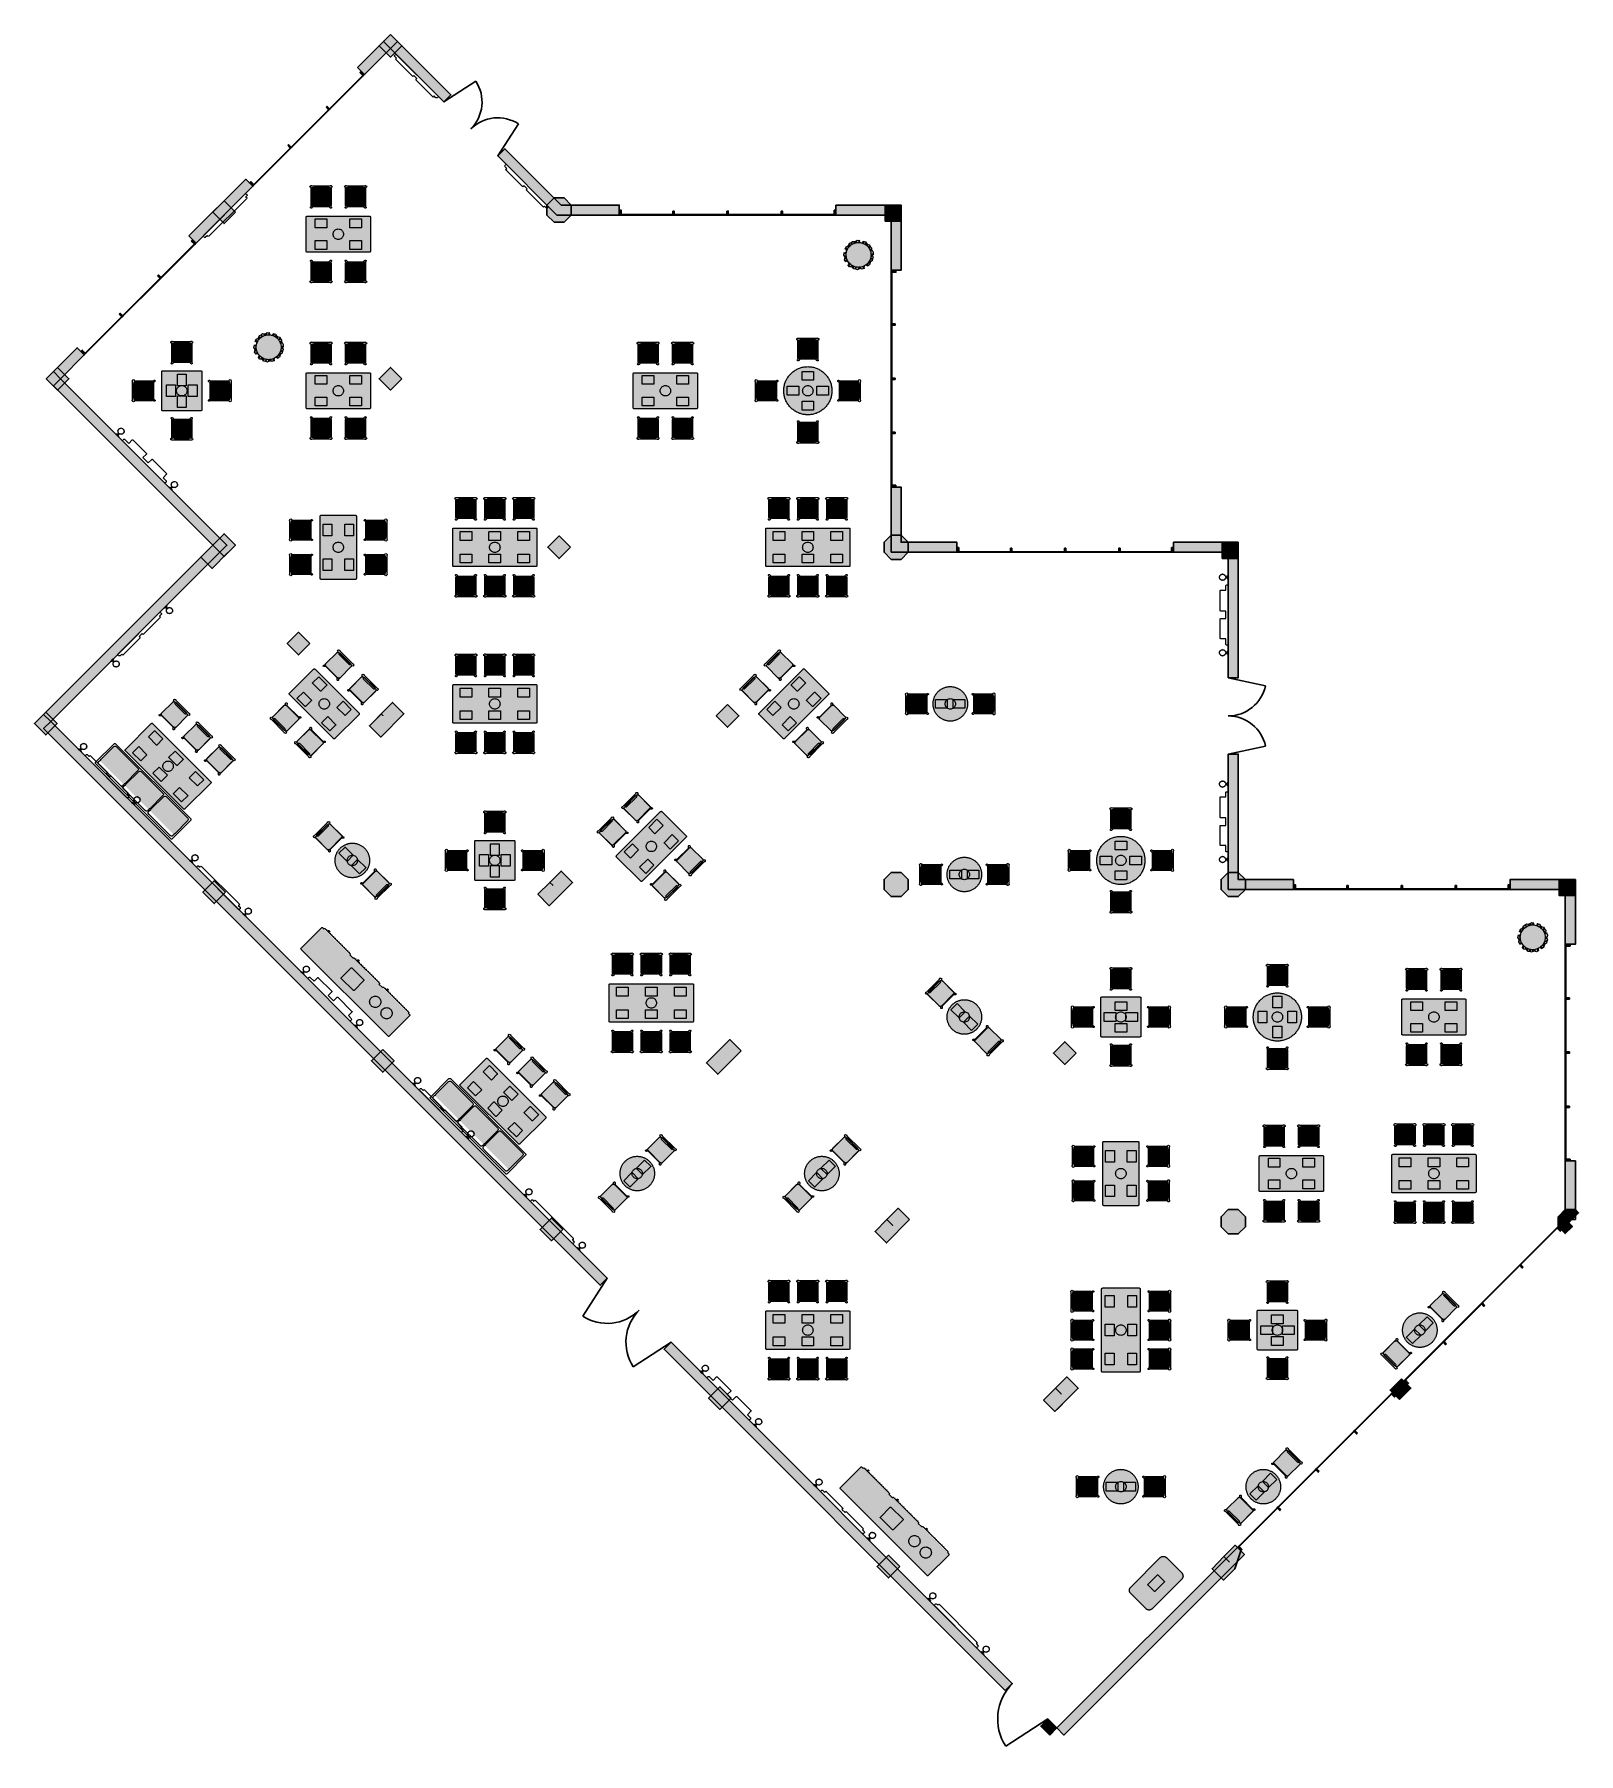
# Model space of a CAD drawing. Extents: x 2172.2 to 2210.6, y 415.3 to 458.1.
import ezdxf

# ---------------------------------------------------------------- set-up
doc = ezdxf.new("R2010")
doc.units = 0
for name, color, linetype, lineweight in [('AYAA_BR_BANQUETTES', 7, 'Continuous', 18), ('AYAA_BR_CHAIRS', 7, 'Continuous', 18), ('AYAA_BR_COLUMNS', 8, 'Continuous', 30), ('AYAA_BR_FINE_DETAIL', 8, 'Continuous', 9), ('AYAA_BR_GLAZING', 4, 'Continuous', 13), ('AYAA_BR_PLANTS', 94, 'Continuous', 18), ('AYAA_BR_SERVICE', 7, 'Continuous', 18), ('AYAA_BR_TABLES', 7, 'Continuous', 18), ('AYAA_BR_WALL_DECOR', 32, 'Continuous', 13), ('AYAA_BR_WALL_LIGHTS', 32, 'Continuous', 13), ('AYAA_BR_WALLS', 7, 'Continuous', 30)]:
    doc.layers.add(name, color=color, linetype=linetype, lineweight=lineweight)

# ---------------------------------------------------------------- blocks, each defined once
blk = doc.blocks.new('AYAA_BR_ARCHITECTURE')
at = {"layer": 'AYAA_BR_COLUMNS', "true_color": 0xc2b092}
for points in [[(-8.96358, 24.092869), (-8.68074, 23.81003), (-8.96358, 23.527191), (-9.246388, 23.810064)], [(-12.827707, 19.663063), (-13.110547, 19.380224), (-13.393355, 19.663097), (-13.110547, 19.945902)], [(-4.888579, 19.414322), (-5.065355, 19.591097), (-5.065322, 19.841131), (-4.888579, 20.01787), (-4.638581, 20.01787), (-4.461805, 19.841095), (-4.461805, 19.591097), (-4.638581, 19.414322)], [(3.361422, 19.841093), (3.761418, 19.841093), (3.761418, 19.441099), (3.36142, 19.441145)], [(-17.257515, 15.798936), (-16.974674, 15.516096), (-17.257515, 15.233257), (-17.540321, 15.51613)], [(-8.68074, 15.516096), (-8.96358, 15.233257), (-9.246388, 15.51613), (-8.96358, 15.798936)], [(-13.110547, 11.08629), (-13.393355, 11.369164), (-13.110547, 11.651969), (-12.827707, 11.369129)], [(-4.48074, 11.316096), (-4.76358, 11.033257), (-5.046388, 11.316131), (-4.76358, 11.598936)], [(3.511421, 11.014322), (3.334645, 11.191097), (3.334678, 11.441131), (3.511421, 11.61787), (3.761419, 11.61787), (3.938195, 11.441095), (3.938195, 11.191097), (3.761419, 11.014322)], [(-13.020992, 11.175842), (-13.407532, 10.789306), (-13.69034, 11.07218), (-13.393366, 11.369152), (-13.110547, 11.08629)], [(12.161418, 11.441093), (12.161418, 11.041099), (11.76142, 11.041145), (11.761422, 11.441093)], [(-10.97166, 8.919112), (-11.254499, 8.636272), (-11.537308, 8.919147), (-11.254499, 9.201951)], [(-9.297087, 7.065432), (-9.193361, 7.169158), (-9.150741, 7.126539), (-9.193356, 7.169164), (-8.910547, 7.451969), (-8.627707, 7.169129), (-9.207532, 6.589305), (-9.49034, 6.87218), (-9.207532, 7.154984)], [(-0.56358, 7.398936), (-0.28074, 7.116096), (-0.56358, 6.833257), (-0.846388, 7.116131)], [(-17.554712, 7.207803), (-17.271873, 6.924963), (-17.554712, 6.642124), (-17.837521, 6.924998)], [(-13.071875, 2.724963), (-13.354713, 2.442124), (-13.637522, 2.724998), (-13.354713, 3.007803)], [(-4.993355, 2.969164), (-4.710547, 3.251969), (-4.427707, 2.969129), (-5.007532, 2.389305), (-5.29034, 2.67218), (-4.993366, 2.969152), (-4.921082, 2.896874)], [(3.761419, 2.614322), (3.511421, 2.614322), (3.334645, 2.791097), (3.334678, 3.041131), (3.511421, 3.217871), (3.761419, 3.217871), (3.938195, 3.041095), (3.938195, 2.791097)], [(11.911421, 2.614322), (11.734645, 2.791097), (11.734677, 3.041131), (11.911421, 3.217871), (12.161419, 3.217871), (12.338195, 3.041095), (12.338195, 2.791097), (12.161419, 2.614322)], [(20.561419, 3.041094), (20.561419, 2.641098), (20.161421, 2.641145), (20.161423, 3.041094)], [(-9.155142, -1.192626), (-8.872302, -1.475465), (-9.155142, -1.758305), (-9.43795, -1.47543)], [(-0.227707, -1.230871), (-0.807532, -1.810695), (-1.09034, -1.52782), (-0.510547, -0.948031)], [(8.11926, -1.283904), (7.83642, -1.566743), (7.553612, -1.283869), (7.83642, -1.001064)], [(-4.672302, -5.675465), (-4.955142, -5.958305), (-5.23795, -5.67543), (-4.955142, -5.392626)], [(3.972293, -5.430871), (3.392468, -6.010695), (3.10966, -5.72782), (3.406613, -5.430871), (3.54805, -5.572274), (3.406645, -5.430836), (3.689453, -5.148031)], [(11.911421, -5.785677), (11.734645, -5.608903), (11.734677, -5.358869), (11.911421, -5.182129), (12.161419, -5.182129), (12.338195, -5.358905), (12.338195, -5.608903), (12.161419, -5.785677)], [(20.134644, -5.608855), (20.134645, -5.358905), (20.31142, -5.182129), (20.561419, -5.182129), (20.642735, -5.263444), (20.21596, -5.690218)], [(7.606645, -9.630836), (7.889453, -9.348031), (8.172293, -9.630871), (7.592468, -10.210694), (7.309659, -9.92782), (7.606613, -9.630871), (7.74805, -9.772274)], [(16.229349, -9.393993), (16.370768, -9.535411), (16.087927, -9.818251), (15.946541, -9.676798)], [(-0.472302, -9.875465), (-0.755142, -10.158305), (-1.03795, -9.87543), (-0.755142, -9.592627)], [(7.875276, -9.92789), (7.592503, -10.210663), (7.68676, -10.116405)], [(11.94096, -13.965218), (11.799574, -13.823766), (12.082382, -13.54096), (12.2238, -13.682378), (12.075308, -14.127855), (11.792468, -14.410695), (11.50966, -14.12782), (11.799553, -13.823812)], [(3.727698, -14.075465), (3.444858, -14.358305), (3.16205, -14.07543), (3.444858, -13.792626)]]:
    blk.add_hatch(color=256, dxfattribs=at).paths.add_polyline_path(points)
at = {"layer": 'AYAA_BR_WALLS', "true_color": 0xe4e1d8}
for points in [[(-9.785592, 23.270863), (-9.140357, 23.916096), (-8.96358, 23.739319), (-9.608815, 23.094086)], [(-8.96358, 23.739319), (-8.786804, 23.916096), (-7.45641, 22.585703), (-7.633187, 22.408926)], [(-9.727609, 23.144997), (-9.695082, 23.177523), (-9.610229, 23.09267), (-9.642756, 23.060144)], [(-10.568145, 22.276176), (-10.544104, 22.300219), (-10.473392, 22.229507), (-10.497435, 22.205465)], [(-11.522739, 21.321583), (-11.498697, 21.345623), (-11.427987, 21.274914), (-11.452028, 21.250872)], [(-3.26358, 19.591097), (-4.815357, 19.591097), (-6.289684, 21.065424), (-6.112907, 21.242199), (-4.711805, 19.841097), (-3.26358, 19.841097)], [(-13.985592, 19.070862), (-12.571379, 20.485075), (-12.394602, 20.308298), (-13.808815, 18.894085)], [(-12.445514, 20.427092), (-12.360661, 20.342239), (-12.393188, 20.309711), (-12.478041, 20.394566)], [(-3.26158, 19.711096), (-3.21558, 19.711096), (-3.21558, 19.591097), (-3.26158, 19.591097)], [(2.08842, 19.711096), (2.13442, 19.711096), (2.13442, 19.591097), (2.08842, 19.591097)], [(2.13642, 19.841097), (3.51142, 19.841097), (3.51142, 19.591097), (2.13642, 19.591097)], [(-1.93058, 19.691095), (-1.89658, 19.691095), (-1.89658, 19.591097), (-1.93058, 19.591097)], [(-0.58058, 19.691095), (-0.54658, 19.691095), (-0.54658, 19.591097), (-0.58058, 19.591097)], [(0.76942, 19.691095), (0.80342, 19.691095), (0.80342, 19.591097), (0.76942, 19.591097)], [(3.51142, 19.591097), (3.76142, 19.591097), (3.76142, 18.216097), (3.51142, 18.216097)], [(-13.927608, 18.944996), (-13.895082, 18.977524), (-13.810229, 18.892672), (-13.842756, 18.860144)], [(-14.768146, 18.076176), (-14.744103, 18.100218), (-14.673393, 18.029507), (-14.697434, 18.005465)], [(3.63142, 18.214096), (3.63142, 18.168097), (3.51142, 18.168097), (3.51142, 18.214096)], [(-15.722739, 17.121582), (-15.698698, 17.145624), (-15.627987, 17.074913), (-15.652029, 17.050871)], [(3.61142, 16.883097), (3.61142, 16.849096), (3.51142, 16.849096), (3.51142, 16.883097)], [(-17.186804, 15.516096), (-17.363581, 15.692873), (-16.771379, 16.285074), (-16.594603, 16.108297)], [(-16.678041, 16.194565), (-16.645514, 16.227093), (-16.560661, 16.142239), (-16.593187, 16.109713)], [(-17.430969, 6.977996), (-17.607746, 7.154773), (-13.39339, 11.369129), (-17.363581, 15.33932), (-17.186804, 15.516096), (-13.039837, 11.369129)], [(3.61142, 15.533096), (3.61142, 15.499096), (3.51142, 15.499096), (3.51142, 15.533096)], [(3.61142, 14.183096), (3.61142, 14.149096), (3.51142, 14.149096), (3.51142, 14.183096)], [(3.63142, 12.864096), (3.63142, 12.818096), (3.51142, 12.818096), (3.51142, 12.864096)], [(3.51142, 11.191096), (3.51142, 12.816096), (3.76142, 12.816096), (3.76142, 11.441096), (5.149808, 11.441096), (5.149808, 11.191096)], [(5.151808, 11.311096), (5.197808, 11.311096), (5.197808, 11.191096), (5.151808, 11.191096)], [(6.482808, 11.291096), (6.516808, 11.291096), (6.516808, 11.191096), (6.482808, 11.191096)], [(7.866808, 11.291096), (7.866808, 11.191096), (7.832808, 11.191096), (7.832808, 11.291096)], [(9.216808, 11.291096), (9.216808, 11.191096), (9.182808, 11.191096), (9.182808, 11.291096)], [(10.501808, 11.311096), (10.547808, 11.311096), (10.547808, 11.191096), (10.501808, 11.191096)], [(10.549808, 11.441096), (11.91142, 11.441096), (11.91142, 11.191096), (10.549808, 11.191096)], [(11.91142, 11.191096), (12.16142, 11.191096), (12.16142, 8.066096), (11.91142, 8.066096)], [(-17.430969, 6.977996), (-3.56182, -6.891153), (-3.738596, -7.06793), (-17.607746, 6.80122)], [(11.91142, 2.791096), (11.91142, 6.166096), (12.16142, 6.166096), (12.16142, 3.041096), (13.53642, 3.041096), (13.53642, 2.791096)], [(20.31142, 2.791096), (18.93642, 2.791096), (18.93642, 3.041096), (20.31142, 3.041096)], [(13.53842, 2.911096), (13.58442, 2.911096), (13.58442, 2.791096), (13.53842, 2.791096)], [(14.86942, 2.891096), (14.90342, 2.891096), (14.90342, 2.791096), (14.86942, 2.791096)], [(16.219419, 2.891096), (16.25342, 2.891096), (16.25342, 2.791096), (16.219419, 2.791096)], [(17.56942, 2.891096), (17.60342, 2.891096), (17.60342, 2.791096), (17.56942, 2.791096)], [(18.93442, 2.911096), (18.93442, 2.791096), (18.88842, 2.791096), (18.88842, 2.911096)], [(20.31142, 2.791096), (20.56142, 2.791096), (20.56142, 1.429485), (20.31142, 1.429485)], [(20.431419, 1.427485), (20.431419, 1.381485), (20.31142, 1.381485), (20.31142, 1.427485)], [(20.411421, 0.096485), (20.411421, 0.062485), (20.31142, 0.062485), (20.31142, 0.096485)], [(20.411421, -1.253515), (20.411421, -1.287515), (20.31142, -1.287515), (20.31142, -1.253515)], [(20.411421, -2.603515), (20.411421, -2.637515), (20.31142, -2.637515), (20.31142, -2.603515)], [(20.431419, -3.922515), (20.431419, -3.968515), (20.31142, -3.968515), (20.31142, -3.922515)], [(20.31142, -5.425056), (20.31142, -3.970515), (20.56142, -3.970515), (20.56142, -5.425056)], [(20.31142, -5.425056), (20.488197, -5.601833), (20.31142, -5.778609), (20.134644, -5.601832)], [(20.218082, -5.688099), (20.185555, -5.720626), (20.100702, -5.635774), (20.13323, -5.603247)], [(19.262781, -6.615117), (19.238739, -6.639158), (19.168028, -6.568448), (19.19207, -6.544406)], [(18.308187, -7.569711), (18.284145, -7.593752), (18.213434, -7.523042), (18.237476, -7.499)], [(6.354817, -17.161343), (-2.147606, -8.65892), (-1.970829, -8.482143), (6.531594, -16.984568)], [(17.353592, -8.524304), (17.329552, -8.548347), (17.258841, -8.477635), (17.282883, -8.453594)], [(16.372185, -9.533998), (16.287333, -9.449144), (16.319859, -9.416617), (16.404711, -9.501471)], [(16.086514, -9.819668), (16.053988, -9.852195), (15.969134, -9.767343), (16.001661, -9.734816)], [(16.179852, -9.910177), (16.003075, -9.733401), (16.285917, -9.450559), (16.462694, -9.627336)], [(15.131212, -10.746685), (15.107171, -10.770726), (15.03646, -10.700016), (15.060502, -10.675974)], [(14.176619, -11.70128), (14.152576, -11.725321), (14.081866, -11.65461), (14.105907, -11.630569)], [(13.222024, -12.655873), (13.197983, -12.679915), (13.127272, -12.609204), (13.151314, -12.585163)], [(7.641751, -18.094725), (12.13895, -13.597526), (12.315727, -13.774302), (7.818528, -18.271502)], [(12.257745, -13.648438), (12.225218, -13.680964), (12.140365, -13.596111), (12.172892, -13.563584)], [(7.464975, -18.271502), (7.2387, -18.045227), (7.415477, -17.86845), (7.641751, -18.094725)]]:
    blk.add_hatch(color=256, dxfattribs=at).paths.add_polyline_path(points)
at = {"layer": 'AYAA_BR_COLUMNS', "linetype": 'Continuous', "lineweight": -2}
for points in [[(-8.96358, 24.092869), (-8.68074, 23.81003), (-8.96358, 23.527191), (-9.246388, 23.810064)], [(-12.827707, 19.663063), (-13.110547, 19.380224), (-13.393355, 19.663097), (-13.110547, 19.945902)], [(-4.888579, 19.414322), (-5.065355, 19.591097), (-5.065322, 19.841131), (-4.888579, 20.01787), (-4.638581, 20.01787), (-4.461805, 19.841095), (-4.461805, 19.591097), (-4.638581, 19.414322)], [(3.361422, 19.841093), (3.761418, 19.841093), (3.761418, 19.441099), (3.36142, 19.441145)], [(-17.257515, 15.798936), (-16.974674, 15.516096), (-17.257515, 15.233257), (-17.540321, 15.51613)], [(-8.68074, 15.516096), (-8.96358, 15.233257), (-9.246388, 15.51613), (-8.96358, 15.798936)], [(-13.110547, 11.08629), (-13.393355, 11.369164), (-13.110547, 11.651969), (-12.827707, 11.369129)], [(-4.48074, 11.316096), (-4.76358, 11.033257), (-5.046388, 11.316131), (-4.76358, 11.598936)], [(3.511421, 11.014322), (3.334645, 11.191097), (3.334678, 11.441131), (3.511421, 11.61787), (3.761419, 11.61787), (3.938195, 11.441095), (3.938195, 11.191097), (3.761419, 11.014322)], [(-13.020992, 11.175842), (-13.407532, 10.789306), (-13.69034, 11.07218), (-13.393366, 11.369152), (-13.110547, 11.08629)], [(12.161418, 11.441093), (12.161418, 11.041099), (11.76142, 11.041145), (11.761422, 11.441093)], [(-10.97166, 8.919112), (-11.254499, 8.636272), (-11.537308, 8.919147), (-11.254499, 9.201951)], [(-9.297087, 7.065432), (-9.193361, 7.169158), (-9.150741, 7.126539), (-9.193356, 7.169164), (-8.910547, 7.451969), (-8.627707, 7.169129), (-9.207532, 6.589305), (-9.49034, 6.87218), (-9.207532, 7.154984)], [(-0.56358, 7.398936), (-0.28074, 7.116096), (-0.56358, 6.833257), (-0.846388, 7.116131)], [(-17.554712, 7.207803), (-17.271873, 6.924963), (-17.554712, 6.642124), (-17.837521, 6.924998)], [(-13.071875, 2.724963), (-13.354713, 2.442124), (-13.637522, 2.724998), (-13.354713, 3.007803)], [(-4.993355, 2.969164), (-4.710547, 3.251969), (-4.427707, 2.969129), (-5.007532, 2.389305), (-5.29034, 2.67218), (-4.993366, 2.969152), (-4.921082, 2.896874)], [(3.761419, 2.614322), (3.511421, 2.614322), (3.334645, 2.791097), (3.334678, 3.041131), (3.511421, 3.217871), (3.761419, 3.217871), (3.938195, 3.041095), (3.938195, 2.791097)], [(11.911421, 2.614322), (11.734645, 2.791097), (11.734677, 3.041131), (11.911421, 3.217871), (12.161419, 3.217871), (12.338195, 3.041095), (12.338195, 2.791097), (12.161419, 2.614322)], [(20.561419, 3.041094), (20.561419, 2.641098), (20.161421, 2.641145), (20.161423, 3.041094)], [(-9.155142, -1.192626), (-8.872302, -1.475465), (-9.155142, -1.758305), (-9.43795, -1.47543)], [(-0.227707, -1.230871), (-0.807532, -1.810695), (-1.09034, -1.52782), (-0.510547, -0.948031)], [(8.11926, -1.283904), (7.83642, -1.566743), (7.553612, -1.283869), (7.83642, -1.001064)], [(-4.672302, -5.675465), (-4.955142, -5.958305), (-5.23795, -5.67543), (-4.955142, -5.392626)], [(3.972293, -5.430871), (3.392468, -6.010695), (3.10966, -5.72782), (3.406613, -5.430871), (3.54805, -5.572274), (3.406645, -5.430836), (3.689453, -5.148031)], [(11.911421, -5.785677), (11.734645, -5.608903), (11.734677, -5.358869), (11.911421, -5.182129), (12.161419, -5.182129), (12.338195, -5.358905), (12.338195, -5.608903), (12.161419, -5.785677)], [(20.134644, -5.608855), (20.134645, -5.358905), (20.31142, -5.182129), (20.561419, -5.182129), (20.642735, -5.263444), (20.21596, -5.690218)], [(7.606645, -9.630836), (7.889453, -9.348031), (8.172293, -9.630871), (7.592468, -10.210694), (7.309659, -9.92782), (7.606613, -9.630871), (7.74805, -9.772274)], [(16.229349, -9.393993), (16.370768, -9.535411), (16.087927, -9.818251), (15.946541, -9.676798)], [(-0.472302, -9.875465), (-0.755142, -10.158305), (-1.03795, -9.87543), (-0.755142, -9.592627)], [(7.875276, -9.92789), (7.592503, -10.210663), (7.68676, -10.116405)], [(11.94096, -13.965218), (11.799574, -13.823766), (12.082382, -13.54096), (12.2238, -13.682378), (12.075308, -14.127855), (11.792468, -14.410695), (11.50966, -14.12782), (11.799553, -13.823812)], [(3.727698, -14.075465), (3.444858, -14.358305), (3.16205, -14.07543), (3.444858, -13.792626)]]:
    blk.add_lwpolyline(points, close=True, dxfattribs=at)
at = {"layer": 'AYAA_BR_GLAZING', "linetype": 'Continuous', "lineweight": -2}
for points in [[(-9.626493, 23.076406), (-12.376925, 20.325975), (-12.387531, 20.336582), (-9.637099, 23.087013)], [(2.11142, 19.591097), (-3.23858, 19.591097), (-3.23858, 19.606096), (2.11142, 19.606096)], [(-13.837099, 18.887014), (-13.826492, 18.876408), (-16.576925, 16.125977), (-16.58753, 16.136581)], [(3.52642, 12.841096), (3.51142, 12.841096), (3.51142, 18.191095), (3.52642, 18.191095)], [(10.524808, 11.206096), (10.524808, 11.191096), (5.174808, 11.191096), (5.174808, 11.206096)], [(18.911421, 2.806096), (18.911421, 2.791096), (13.56142, 2.791096), (13.56142, 2.806096)], [(20.32642, -3.945515), (20.31142, -3.945515), (20.31142, 1.404485), (20.32642, 1.404485)], [(16.314201, -9.443487), (16.303595, -9.43288), (20.116966, -5.61951), (20.127573, -5.630117)], [(12.167234, -13.590454), (12.156629, -13.579848), (15.985397, -9.751079), (15.996004, -9.761685)]]:
    blk.add_lwpolyline(points, close=True, dxfattribs=at)
at = {"layer": 'AYAA_BR_WALLS', "linetype": 'Continuous', "lineweight": -2}
for points in [[(-9.785592, 23.270863), (-9.140357, 23.916096), (-8.96358, 23.739319), (-9.608815, 23.094086)], [(-8.96358, 23.739319), (-8.786804, 23.916096), (-7.45641, 22.585703), (-7.633187, 22.408926)], [(-9.727609, 23.144997), (-9.695082, 23.177523), (-9.610229, 23.09267), (-9.642756, 23.060144)], [(-10.568145, 22.276176), (-10.544104, 22.300219), (-10.473392, 22.229507), (-10.497435, 22.205465)], [(-11.522739, 21.321583), (-11.498697, 21.345623), (-11.427987, 21.274914), (-11.452028, 21.250872)], [(-3.26358, 19.591097), (-4.815357, 19.591097), (-6.289684, 21.065424), (-6.112907, 21.242199), (-4.711805, 19.841097), (-3.26358, 19.841097)], [(-13.985592, 19.070862), (-12.571379, 20.485075), (-12.394602, 20.308298), (-13.808815, 18.894085)], [(-12.445514, 20.427092), (-12.360661, 20.342239), (-12.393188, 20.309711), (-12.478041, 20.394566)], [(-3.26158, 19.711096), (-3.21558, 19.711096), (-3.21558, 19.591097), (-3.26158, 19.591097)], [(2.08842, 19.711096), (2.13442, 19.711096), (2.13442, 19.591097), (2.08842, 19.591097)], [(2.13642, 19.841097), (3.51142, 19.841097), (3.51142, 19.591097), (2.13642, 19.591097)], [(-1.93058, 19.691095), (-1.89658, 19.691095), (-1.89658, 19.591097), (-1.93058, 19.591097)], [(-0.58058, 19.691095), (-0.54658, 19.691095), (-0.54658, 19.591097), (-0.58058, 19.591097)], [(0.76942, 19.691095), (0.80342, 19.691095), (0.80342, 19.591097), (0.76942, 19.591097)], [(3.51142, 19.591097), (3.76142, 19.591097), (3.76142, 18.216097), (3.51142, 18.216097)], [(-13.927608, 18.944996), (-13.895082, 18.977524), (-13.810229, 18.892672), (-13.842756, 18.860144)], [(-14.768146, 18.076176), (-14.744103, 18.100218), (-14.673393, 18.029507), (-14.697434, 18.005465)], [(3.63142, 18.214096), (3.63142, 18.168097), (3.51142, 18.168097), (3.51142, 18.214096)], [(-15.722739, 17.121582), (-15.698698, 17.145624), (-15.627987, 17.074913), (-15.652029, 17.050871)], [(3.61142, 16.883097), (3.61142, 16.849096), (3.51142, 16.849096), (3.51142, 16.883097)], [(-17.186804, 15.516096), (-17.363581, 15.692873), (-16.771379, 16.285074), (-16.594603, 16.108297)], [(-16.678041, 16.194565), (-16.645514, 16.227093), (-16.560661, 16.142239), (-16.593187, 16.109713)], [(-17.430969, 6.977996), (-17.607746, 7.154773), (-13.39339, 11.369129), (-17.363581, 15.33932), (-17.186804, 15.516096), (-13.039837, 11.369129)], [(3.61142, 15.533096), (3.61142, 15.499096), (3.51142, 15.499096), (3.51142, 15.533096)], [(3.61142, 14.183096), (3.61142, 14.149096), (3.51142, 14.149096), (3.51142, 14.183096)], [(3.63142, 12.864096), (3.63142, 12.818096), (3.51142, 12.818096), (3.51142, 12.864096)], [(3.51142, 11.191096), (3.51142, 12.816096), (3.76142, 12.816096), (3.76142, 11.441096), (5.149808, 11.441096), (5.149808, 11.191096)], [(5.151808, 11.311096), (5.197808, 11.311096), (5.197808, 11.191096), (5.151808, 11.191096)], [(6.482808, 11.291096), (6.516808, 11.291096), (6.516808, 11.191096), (6.482808, 11.191096)], [(7.866808, 11.291096), (7.866808, 11.191096), (7.832808, 11.191096), (7.832808, 11.291096)], [(9.216808, 11.291096), (9.216808, 11.191096), (9.182808, 11.191096), (9.182808, 11.291096)], [(10.501808, 11.311096), (10.547808, 11.311096), (10.547808, 11.191096), (10.501808, 11.191096)], [(10.549808, 11.441096), (11.91142, 11.441096), (11.91142, 11.191096), (10.549808, 11.191096)], [(11.91142, 11.191096), (12.16142, 11.191096), (12.16142, 8.066096), (11.91142, 8.066096)], [(-17.430969, 6.977996), (-3.56182, -6.891153), (-3.738596, -7.06793), (-17.607746, 6.80122)], [(11.91142, 2.791096), (11.91142, 6.166096), (12.16142, 6.166096), (12.16142, 3.041096), (13.53642, 3.041096), (13.53642, 2.791096)], [(20.31142, 2.791096), (18.93642, 2.791096), (18.93642, 3.041096), (20.31142, 3.041096)], [(13.53842, 2.911096), (13.58442, 2.911096), (13.58442, 2.791096), (13.53842, 2.791096)], [(14.86942, 2.891096), (14.90342, 2.891096), (14.90342, 2.791096), (14.86942, 2.791096)], [(16.219419, 2.891096), (16.25342, 2.891096), (16.25342, 2.791096), (16.219419, 2.791096)], [(17.56942, 2.891096), (17.60342, 2.891096), (17.60342, 2.791096), (17.56942, 2.791096)], [(18.93442, 2.911096), (18.93442, 2.791096), (18.88842, 2.791096), (18.88842, 2.911096)], [(20.31142, 2.791096), (20.56142, 2.791096), (20.56142, 1.429485), (20.31142, 1.429485)], [(20.431419, 1.427485), (20.431419, 1.381485), (20.31142, 1.381485), (20.31142, 1.427485)], [(20.411421, 0.096485), (20.411421, 0.062485), (20.31142, 0.062485), (20.31142, 0.096485)], [(20.411421, -1.253515), (20.411421, -1.287515), (20.31142, -1.287515), (20.31142, -1.253515)], [(20.411421, -2.603515), (20.411421, -2.637515), (20.31142, -2.637515), (20.31142, -2.603515)], [(20.431419, -3.922515), (20.431419, -3.968515), (20.31142, -3.968515), (20.31142, -3.922515)], [(20.31142, -5.425056), (20.31142, -3.970515), (20.56142, -3.970515), (20.56142, -5.425056)], [(20.31142, -5.425056), (20.488197, -5.601833), (20.31142, -5.778609), (20.134644, -5.601832)], [(20.218082, -5.688099), (20.185555, -5.720626), (20.100702, -5.635774), (20.13323, -5.603247)], [(19.262781, -6.615117), (19.238739, -6.639158), (19.168028, -6.568448), (19.19207, -6.544406)], [(18.308187, -7.569711), (18.284145, -7.593752), (18.213434, -7.523042), (18.237476, -7.499)], [(6.354817, -17.161343), (-2.147606, -8.65892), (-1.970829, -8.482143), (6.531594, -16.984568)], [(17.353592, -8.524304), (17.329552, -8.548347), (17.258841, -8.477635), (17.282883, -8.453594)], [(16.372185, -9.533998), (16.287333, -9.449144), (16.319859, -9.416617), (16.404711, -9.501471)], [(16.086514, -9.819668), (16.053988, -9.852195), (15.969134, -9.767343), (16.001661, -9.734816)], [(16.179852, -9.910177), (16.003075, -9.733401), (16.285917, -9.450559), (16.462694, -9.627336)], [(15.131212, -10.746685), (15.107171, -10.770726), (15.03646, -10.700016), (15.060502, -10.675974)], [(14.176619, -11.70128), (14.152576, -11.725321), (14.081866, -11.65461), (14.105907, -11.630569)], [(13.222024, -12.655873), (13.197983, -12.679915), (13.127272, -12.609204), (13.151314, -12.585163)], [(7.641751, -18.094725), (12.13895, -13.597526), (12.315727, -13.774302), (7.818528, -18.271502)], [(12.257745, -13.648438), (12.225218, -13.680964), (12.140365, -13.596111), (12.172892, -13.563584)], [(7.464975, -18.271502), (7.2387, -18.045227), (7.415477, -17.86845), (7.641751, -18.094725)]]:
    blk.add_lwpolyline(points, close=True, dxfattribs=at)
blk = doc.blocks.new('AYAA_BR_DOOR_D0')
at = {"color": 0, "linetype": 'Continuous'}
blk.add_lwpolyline([(-0.625, 0), (-0.365, 1.223)], dxfattribs=at)
at = {"color": 0}
blk.add_arc((-0.625, 0), 1.25, 0, 78, dxfattribs=at)
blk = doc.blocks.new('AYAA_BR_DOOR_D1')
at = {"color": 0, "linetype": 'Continuous'}
for points in [[(-0.95, 0), (-0.752, 0.929)], [(0.95, 0), (0.752, 0.929)]]:
    blk.add_lwpolyline(points, dxfattribs=at)
at = {"color": 0}
for centre, start, end in [((-0.95, 0), 0, 78), ((0.95, 0), 102, 180)]:
    blk.add_arc(centre, 0.95, start, end, dxfattribs=at)
blk = doc.blocks.new('AYAA_BR_DOOR_D2')
at = {"color": 0, "linetype": 'Continuous'}
for points in [[(-0.95, 0), (-0.752, 0.929)], [(0.95, 0), (0.752, 0.929)]]:
    blk.add_lwpolyline(points, dxfattribs=at)
at = {"color": 0}
for centre, start, end in [((-0.95, 0), 0, 78), ((0.95, 0), 102, 180)]:
    blk.add_arc(centre, 0.95, start, end, dxfattribs=at)
blk = doc.blocks.new('AYAA_BR_DOOR_D3')
at = {"color": 0, "linetype": 'Continuous'}
for points in [[(-1.125, 0), (-0.891, 1.1)], [(1.125, 0), (0.891, 1.1)]]:
    blk.add_lwpolyline(points, dxfattribs=at)
at = {"color": 0}
for centre, start, end in [((-1.125, 0), 0, 78), ((1.125, 0), 102, 180)]:
    blk.add_arc(centre, 1.125, start, end, dxfattribs=at)
blk = doc.blocks.new('AYAA_BR_SIDEBOARD')
at = {"true_color": 0xe8ddc7}
blk.add_hatch(color=256, dxfattribs=at).paths.add_polyline_path([(-1.547328, 0.369987), (-1.539987, 0.377328), (-1.53, 0.38), (1.53, 0.38), (1.539987, 0.377328), (1.547328, 0.369987), (1.55, 0.36), (1.55, -0.36), (1.547328, -0.369987), (1.539987, -0.377328), (1.53, -0.38), (-1.53, -0.38), (-1.539987, -0.377328), (-1.547328, -0.369987), (-1.55, -0.36), (-1.55, 0.36)])
at = {"color": 0, "linetype": 'Continuous', "lineweight": -2}
for points in [[(-1.53, -0.38), (-1.539987, -0.377328), (-1.547328, -0.369987), (-1.55, -0.36), (-1.55, 0.36), (-1.547328, 0.369987), (-1.539987, 0.377328), (-1.53, 0.38), (1.53, 0.38), (1.539987, 0.377328), (1.547328, 0.369987), (1.55, 0.36), (1.55, -0.36), (1.547328, -0.369987), (1.539987, -0.377328), (1.53, -0.38), (1.481121, -0.38), (1.48313, -0.382009), (1.485, -0.389), (1.48313, -0.395991), (1.477991, -0.40113), (1.471, -0.403), (0.589, -0.403), (0.582009, -0.40113), (0.57687, -0.395991), (0.575, -0.389), (0.57687, -0.382009), (0.578879, -0.38), (0.451121, -0.38), (0.45313, -0.382009), (0.455, -0.389), (0.45313, -0.395991), (0.447991, -0.40113), (0.441, -0.403), (-0.441, -0.403), (-0.447991, -0.40113), (-0.45313, -0.395991), (-0.455, -0.389), (-0.45313, -0.382009), (-0.451121, -0.38), (-0.578879, -0.38), (-0.57687, -0.382009), (-0.575, -0.389), (-0.57687, -0.395991), (-0.582009, -0.40113), (-0.589, -0.403), (-1.471, -0.403), (-1.477991, -0.40113), (-1.48313, -0.395991), (-1.485, -0.389), (-1.48313, -0.382009), (-1.481121, -0.38)], [(-1.43, -0.415), (-1.433535, -0.413536), (-1.435, -0.41), (-1.433535, -0.406464), (-1.43, -0.405), (-1.426464, -0.406464), (-1.425, -0.41), (-1.426464, -0.413536)], [(-1.363461, -0.41), (-1.364926, -0.413536), (-1.368461, -0.415), (-1.371997, -0.413536), (-1.373461, -0.41), (-1.371997, -0.406464), (-1.368461, -0.405), (-1.364926, -0.406464)], [(-1.301923, -0.41), (-1.303388, -0.413536), (-1.306923, -0.415), (-1.310459, -0.413536), (-1.311923, -0.41), (-1.310459, -0.406464), (-1.306923, -0.405), (-1.303388, -0.406464)], [(-1.245385, -0.415), (-1.24892, -0.413536), (-1.250385, -0.41), (-1.24892, -0.406464), (-1.245385, -0.405), (-1.241849, -0.406464), (-1.240385, -0.41), (-1.241849, -0.413536)], [(-1.180311, -0.413536), (-1.183846, -0.415), (-1.187382, -0.413536), (-1.188846, -0.41), (-1.187382, -0.406464), (-1.183846, -0.405), (-1.180311, -0.406464), (-1.178846, -0.41)], [(-1.118772, -0.413536), (-1.122308, -0.415), (-1.125843, -0.413536), (-1.127308, -0.41), (-1.125843, -0.406464), (-1.122308, -0.405), (-1.118772, -0.406464), (-1.117308, -0.41)], [(-1.057234, -0.406464), (-1.055769, -0.41), (-1.057234, -0.413536), (-1.060769, -0.415), (-1.064305, -0.413536), (-1.065769, -0.41), (-1.064305, -0.406464), (-1.060769, -0.405)], [(-1.004231, -0.41), (-1.002766, -0.406464), (-0.999231, -0.405), (-0.995695, -0.406464), (-0.994231, -0.41), (-0.995695, -0.413536), (-0.999231, -0.415), (-1.002766, -0.413536)], [(-0.934157, -0.406464), (-0.932692, -0.41), (-0.934157, -0.413536), (-0.937692, -0.415), (-0.941228, -0.413536), (-0.942692, -0.41), (-0.941228, -0.406464), (-0.937692, -0.405)], [(-0.871154, -0.41), (-0.872618, -0.413536), (-0.876154, -0.415), (-0.879689, -0.413536), (-0.881154, -0.41), (-0.879689, -0.406464), (-0.876154, -0.405), (-0.872618, -0.406464)], [(-0.81108, -0.413536), (-0.814615, -0.415), (-0.818151, -0.413536), (-0.819615, -0.41), (-0.818151, -0.406464), (-0.814615, -0.405), (-0.81108, -0.406464), (-0.809615, -0.41)], [(-0.753077, -0.415), (-0.756612, -0.413536), (-0.758077, -0.41), (-0.756612, -0.406464), (-0.753077, -0.405), (-0.749541, -0.406464), (-0.748077, -0.41), (-0.749541, -0.413536)], [(-0.696538, -0.41), (-0.695074, -0.406464), (-0.691538, -0.405), (-0.688003, -0.406464), (-0.686538, -0.41), (-0.687306, -0.411855), (-0.686505, -0.412069), (-0.683569, -0.415005), (-0.6825, -0.419), (-0.6825, -0.435), (-0.683569, -0.438995), (-0.686505, -0.441931), (-0.6905, -0.443), (-0.7095, -0.443), (-0.713495, -0.441931), (-0.716431, -0.438995), (-0.7175, -0.435), (-0.7175, -0.419), (-0.716431, -0.415005), (-0.713495, -0.412069), (-0.7095, -0.411), (-0.696124, -0.411)], [(-0.633536, -0.413536), (-0.635, -0.41), (-0.633536, -0.406464), (-0.63, -0.405), (-0.626464, -0.406464), (-0.625, -0.41), (-0.626464, -0.413536), (-0.63, -0.415)], [(-0.396464, -0.406464), (-0.395, -0.41), (-0.396464, -0.413536), (-0.4, -0.415), (-0.403536, -0.413536), (-0.405, -0.41), (-0.403536, -0.406464), (-0.4, -0.405)], [(-0.338462, -0.405), (-0.334926, -0.406464), (-0.333462, -0.41), (-0.334926, -0.413536), (-0.338462, -0.415), (-0.341997, -0.413536), (-0.343462, -0.41), (-0.341997, -0.406464)], [(-0.276923, -0.405), (-0.273388, -0.406464), (-0.271923, -0.41), (-0.273388, -0.413536), (-0.276923, -0.415), (-0.280459, -0.413536), (-0.281923, -0.41), (-0.280459, -0.406464)], [(-0.215385, -0.405), (-0.211849, -0.406464), (-0.210385, -0.41), (-0.211849, -0.413536), (-0.215385, -0.415), (-0.21892, -0.413536), (-0.220385, -0.41), (-0.21892, -0.406464)], [(-0.153846, -0.405), (-0.150311, -0.406464), (-0.148846, -0.41), (-0.150311, -0.413536), (-0.153846, -0.415), (-0.157382, -0.413536), (-0.158846, -0.41), (-0.157382, -0.406464)], [(-0.088772, -0.406464), (-0.087308, -0.41), (-0.088772, -0.413536), (-0.092308, -0.415), (-0.095843, -0.413536), (-0.097308, -0.41), (-0.095843, -0.406464), (-0.092308, -0.405)], [(-0.025769, -0.41), (-0.027234, -0.413536), (-0.030769, -0.415), (-0.034305, -0.413536), (-0.035769, -0.41), (-0.034305, -0.406464), (-0.030769, -0.405), (-0.027234, -0.406464)], [(0.030769, -0.415), (0.027234, -0.413536), (0.025769, -0.41), (0.027234, -0.406464), (0.030769, -0.405), (0.034305, -0.406464), (0.035769, -0.41), (0.034305, -0.413536)], [(0.095843, -0.406464), (0.097308, -0.41), (0.095843, -0.413536), (0.092308, -0.415), (0.088772, -0.413536), (0.087308, -0.41), (0.088772, -0.406464), (0.092308, -0.405)], [(0.148846, -0.41), (0.150311, -0.406464), (0.153846, -0.405), (0.157382, -0.406464), (0.158846, -0.41), (0.157382, -0.413536), (0.153846, -0.415), (0.150311, -0.413536)], [(0.215385, -0.405), (0.21892, -0.406464), (0.220385, -0.41), (0.21892, -0.413536), (0.215385, -0.415), (0.211849, -0.413536), (0.210385, -0.41), (0.211849, -0.406464)], [(0.276923, -0.405), (0.280459, -0.406464), (0.281923, -0.41), (0.280459, -0.413536), (0.276923, -0.415), (0.273388, -0.413536), (0.271923, -0.41), (0.273388, -0.406464)], [(0.313569, -0.415005), (0.316505, -0.412069), (0.3205, -0.411), (0.333876, -0.411), (0.333462, -0.41), (0.334926, -0.406464), (0.338462, -0.405), (0.341997, -0.406464), (0.343462, -0.41), (0.342694, -0.411855), (0.343495, -0.412069), (0.346431, -0.415005), (0.3475, -0.419), (0.3475, -0.435), (0.346431, -0.438995), (0.343495, -0.441931), (0.3395, -0.443), (0.3205, -0.443), (0.316505, -0.441931), (0.313569, -0.438995), (0.3125, -0.435), (0.3125, -0.419)], [(0.403536, -0.413536), (0.4, -0.415), (0.396464, -0.413536), (0.395, -0.41), (0.396464, -0.406464), (0.4, -0.405), (0.403536, -0.406464), (0.405, -0.41)], [(0.625, -0.41), (0.626464, -0.406464), (0.63, -0.405), (0.633536, -0.406464), (0.635, -0.41), (0.633536, -0.413536), (0.63, -0.415), (0.626464, -0.413536)], [(0.695074, -0.413536), (0.691538, -0.415), (0.688003, -0.413536), (0.686538, -0.41), (0.688003, -0.406464), (0.691538, -0.405), (0.695074, -0.406464), (0.696538, -0.41)], [(0.749541, -0.406464), (0.753077, -0.405), (0.756612, -0.406464), (0.758077, -0.41), (0.756612, -0.413536), (0.753077, -0.415), (0.749541, -0.413536), (0.748077, -0.41)], [(0.81108, -0.406464), (0.814615, -0.405), (0.818151, -0.406464), (0.819615, -0.41), (0.818151, -0.413536), (0.814615, -0.415), (0.81108, -0.413536), (0.809615, -0.41)], [(0.879689, -0.406464), (0.881154, -0.41), (0.879689, -0.413536), (0.876154, -0.415), (0.872618, -0.413536), (0.871154, -0.41), (0.872618, -0.406464), (0.876154, -0.405)], [(0.934157, -0.406464), (0.937692, -0.405), (0.941228, -0.406464), (0.942692, -0.41), (0.941228, -0.413536), (0.937692, -0.415), (0.934157, -0.413536), (0.932692, -0.41)], [(0.995695, -0.406464), (0.999231, -0.405), (1.002766, -0.406464), (1.004231, -0.41), (1.002766, -0.413536), (0.999231, -0.415), (0.995695, -0.413536), (0.994231, -0.41)], [(1.065769, -0.41), (1.064305, -0.413536), (1.060769, -0.415), (1.057234, -0.413536), (1.055769, -0.41), (1.057234, -0.406464), (1.060769, -0.405), (1.064305, -0.406464)], [(1.125843, -0.413536), (1.122308, -0.415), (1.118772, -0.413536), (1.117308, -0.41), (1.118772, -0.406464), (1.122308, -0.405), (1.125843, -0.406464), (1.127308, -0.41)], [(1.188846, -0.41), (1.187382, -0.413536), (1.183846, -0.415), (1.180311, -0.413536), (1.178846, -0.41), (1.180311, -0.406464), (1.183846, -0.405), (1.187382, -0.406464)], [(1.250385, -0.41), (1.24892, -0.413536), (1.245385, -0.415), (1.241849, -0.413536), (1.240385, -0.41), (1.241849, -0.406464), (1.245385, -0.405), (1.24892, -0.406464)], [(1.310459, -0.413536), (1.306923, -0.415), (1.303388, -0.413536), (1.301923, -0.41), (1.303388, -0.406464), (1.306923, -0.405), (1.310459, -0.406464), (1.311923, -0.41)], [(1.346505, -0.412069), (1.3505, -0.411), (1.363875, -0.411), (1.363461, -0.41), (1.364926, -0.406464), (1.368461, -0.405), (1.371997, -0.406464), (1.373461, -0.41), (1.372693, -0.411854), (1.373495, -0.412069), (1.376431, -0.415005), (1.3775, -0.419), (1.3775, -0.435), (1.376431, -0.438995), (1.373495, -0.441931), (1.3695, -0.443), (1.3505, -0.443), (1.346505, -0.441931), (1.343569, -0.438995), (1.3425, -0.435), (1.3425, -0.419), (1.343569, -0.415005)], [(1.433535, -0.413536), (1.43, -0.415), (1.426464, -0.413536), (1.425, -0.41), (1.426464, -0.406464), (1.43, -0.405), (1.433535, -0.406464), (1.435, -0.41)]]:
    blk.add_lwpolyline(points, close=True, dxfattribs=at)
at = {"layer": 'AYAA_BR_FINE_DETAIL', "linetype": 'Continuous', "lineweight": -2}
for points in [[(-1.224741, 0.063559), (-1.213262, 0.08229), (-1.198995, 0.098995), (-1.18229, 0.113262), (-1.163559, 0.124741), (-1.143262, 0.133148), (-1.121901, 0.138276), (-1.1, 0.14), (-1.078099, 0.138276), (-1.056738, 0.133148), (-1.036441, 0.124741), (-1.01771, 0.113262), (-1.001005, 0.098995), (-0.986738, 0.08229), (-0.975259, 0.063559), (-0.966852, 0.043262), (-0.961724, 0.021901), (-0.96, 0), (-0.961724, -0.021901), (-0.966852, -0.043262), (-0.975259, -0.063559), (-0.986738, -0.08229), (-1.001005, -0.098995), (-1.01771, -0.113262), (-1.036441, -0.124741), (-1.056738, -0.133148), (-1.078099, -0.138276), (-1.1, -0.14), (-1.121901, -0.138276), (-1.143262, -0.133148), (-1.163559, -0.124741), (-1.18229, -0.113262), (-1.198995, -0.098995), (-1.213262, -0.08229), (-1.224741, -0.063559), (-1.233148, -0.043262), (-1.238276, -0.021901), (-1.24, 0), (-1.238276, 0.021901), (-1.233148, 0.043262)], [(-0.838276, 0.021901), (-0.833148, 0.043262), (-0.824741, 0.063559), (-0.813262, 0.08229), (-0.798995, 0.098995), (-0.78229, 0.113262), (-0.763559, 0.124741), (-0.743262, 0.133148), (-0.721901, 0.138276), (-0.7, 0.14), (-0.678099, 0.138276), (-0.656738, 0.133148), (-0.636441, 0.124741), (-0.61771, 0.113262), (-0.601005, 0.098995), (-0.586738, 0.08229), (-0.575259, 0.063559), (-0.566852, 0.043262), (-0.561724, 0.021901), (-0.56, 0), (-0.561724, -0.021901), (-0.566852, -0.043262), (-0.575259, -0.063559), (-0.586738, -0.08229), (-0.601005, -0.098995), (-0.61771, -0.113262), (-0.636441, -0.124741), (-0.656738, -0.133148), (-0.678099, -0.138276), (-0.7, -0.14), (-0.721901, -0.138276), (-0.743262, -0.133148), (-0.763559, -0.124741), (-0.78229, -0.113262), (-0.798995, -0.098995), (-0.813262, -0.08229), (-0.824741, -0.063559), (-0.833148, -0.043262), (-0.838276, -0.021901), (-0.84, 0)], [(-0.118992, 0.183397), (-0.113, 0.185), (0.313, 0.185), (0.318992, 0.183397), (0.323397, 0.178992), (0.325, 0.173), (0.325, -0.173), (0.323397, -0.178992), (0.318992, -0.183397), (0.313, -0.185), (-0.113, -0.185), (-0.118992, -0.183397), (-0.123397, -0.178992), (-0.125, -0.173), (-0.125, 0.173), (-0.123397, 0.178992)]]:
    blk.add_lwpolyline(points, close=True, dxfattribs=at)
blk = doc.blocks.new('AYAA_BR_HOST')
at = {"true_color": 0xe8ddc7}
blk.add_hatch(color=256, dxfattribs=at).paths.add_polyline_path([(-0.623366, -0.307622), (-0.626252, -0.29847), (-0.628329, -0.289101), (-0.629581, -0.279587), (-0.63, -0.27), (-0.63, 0.27), (-0.629581, 0.279587), (-0.628329, 0.289101), (-0.626252, 0.29847), (-0.623366, 0.307622), (-0.619694, 0.316488), (-0.615263, 0.325), (-0.610107, 0.333093), (-0.604265, 0.340707), (-0.597782, 0.347782), (-0.590707, 0.354265), (-0.583093, 0.360107), (-0.575, 0.365263), (-0.566488, 0.369694), (-0.557622, 0.373366), (-0.54847, 0.376252), (-0.539101, 0.378329), (-0.529587, 0.379581), (-0.52, 0.38), (0.52, 0.38), (0.529587, 0.379581), (0.539101, 0.378329), (0.54847, 0.376252), (0.557622, 0.373366), (0.566488, 0.369694), (0.575, 0.365263), (0.583093, 0.360107), (0.590707, 0.354265), (0.597782, 0.347782), (0.604265, 0.340707), (0.610107, 0.333093), (0.615263, 0.325), (0.619694, 0.316488), (0.623366, 0.307622), (0.626252, 0.29847), (0.628329, 0.289101), (0.629581, 0.279587), (0.63, 0.27), (0.63, -0.27), (0.629581, -0.279587), (0.628329, -0.289101), (0.626252, -0.29847), (0.623366, -0.307622), (0.619694, -0.316488), (0.615263, -0.325), (0.610107, -0.333093), (0.604265, -0.340707), (0.597782, -0.347782), (0.590707, -0.354265), (0.583093, -0.360107), (0.575, -0.365263), (0.566488, -0.369694), (0.557622, -0.373366), (0.54847, -0.376252), (0.539101, -0.378329), (0.529587, -0.379581), (0.52, -0.38), (-0.52, -0.38), (-0.529587, -0.379581), (-0.539101, -0.378329), (-0.54847, -0.376252), (-0.557622, -0.373366), (-0.566488, -0.369694), (-0.575, -0.365263), (-0.583093, -0.360107), (-0.590707, -0.354265), (-0.597782, -0.347782), (-0.604265, -0.340707), (-0.610107, -0.333093), (-0.615263, -0.325), (-0.619694, -0.316488)])
at = {"color": 0, "linetype": 'Continuous', "lineweight": -2}
blk.add_lwpolyline([(-0.583093, -0.360107), (-0.590707, -0.354265), (-0.597782, -0.347782), (-0.604265, -0.340707), (-0.610107, -0.333093), (-0.615263, -0.325), (-0.619694, -0.316488), (-0.623366, -0.307622), (-0.626252, -0.29847), (-0.628329, -0.289101), (-0.629581, -0.279587), (-0.63, -0.27), (-0.63, 0.27), (-0.629581, 0.279587), (-0.628329, 0.289101), (-0.626252, 0.29847), (-0.623366, 0.307622), (-0.619694, 0.316488), (-0.615263, 0.325), (-0.610107, 0.333093), (-0.604265, 0.340707), (-0.597782, 0.347782), (-0.590707, 0.354265), (-0.583093, 0.360107), (-0.575, 0.365263), (-0.566488, 0.369694), (-0.557622, 0.373366), (-0.54847, 0.376252), (-0.539101, 0.378329), (-0.529587, 0.379581), (-0.52, 0.38), (0.52, 0.38), (0.529587, 0.379581), (0.539101, 0.378329), (0.54847, 0.376252), (0.557622, 0.373366), (0.566488, 0.369694), (0.575, 0.365263), (0.583093, 0.360107), (0.590707, 0.354265), (0.597782, 0.347782), (0.604265, 0.340707), (0.610107, 0.333093), (0.615263, 0.325), (0.619694, 0.316488), (0.623366, 0.307622), (0.626252, 0.29847), (0.628329, 0.289101), (0.629581, 0.279587), (0.63, 0.27), (0.63, -0.27), (0.629581, -0.279587), (0.628329, -0.289101), (0.626252, -0.29847), (0.623366, -0.307622), (0.619694, -0.316488), (0.615263, -0.325), (0.610107, -0.333093), (0.604265, -0.340707), (0.597782, -0.347782), (0.590707, -0.354265), (0.583093, -0.360107), (0.575, -0.365263), (0.566488, -0.369694), (0.557622, -0.373366), (0.54847, -0.376252), (0.539101, -0.378329), (0.529587, -0.379581), (0.52, -0.38), (-0.52, -0.38), (-0.529587, -0.379581), (-0.539101, -0.378329), (-0.54847, -0.376252), (-0.557622, -0.373366), (-0.566488, -0.369694), (-0.575, -0.365263)], close=True, dxfattribs=at)
at = {"layer": 'AYAA_BR_FINE_DETAIL', "linetype": 'Continuous', "lineweight": -2}
blk.add_lwpolyline([(-0.174198, 0.121996), (-0.171996, 0.124198), (-0.169, 0.125), (0.169, 0.125), (0.171996, 0.124198), (0.174198, 0.121996), (0.175, 0.119), (0.175, -0.119), (0.174198, -0.121996), (0.171996, -0.124198), (0.169, -0.125), (-0.169, -0.125), (-0.171996, -0.124198), (-0.174198, -0.121996), (-0.175, -0.119), (-0.175, 0.119)], close=True, dxfattribs=at)
blk = doc.blocks.new('AYAA_BR_BANQUETTE')
at = {"true_color": 0xe8ddc8}
for points in [[(-1.26, 0.315), (-0.5, 0.315), (-0.47753, 0.308988), (-0.461012, 0.29247), (-0.455, 0.27), (-0.455, -0.18), (-0.461012, -0.20247), (-0.47753, -0.218988), (-0.5, -0.225), (-1.26, -0.225), (-1.28247, -0.218988), (-1.298988, -0.20247), (-1.305, -0.18), (-1.305, 0.27), (-1.298988, 0.29247), (-1.28247, 0.308988)], [(-0.40247, 0.308988), (-0.38, 0.315), (0.38, 0.315), (0.40247, 0.308988), (0.418988, 0.29247), (0.425, 0.27), (0.425, -0.18), (0.418988, -0.20247), (0.40247, -0.218988), (0.38, -0.225), (-0.38, -0.225), (-0.40247, -0.218988), (-0.418988, -0.20247), (-0.425, -0.18), (-0.425, 0.27), (-0.418988, 0.29247)], [(0.47753, 0.308988), (0.5, 0.315), (1.26, 0.315), (1.28247, 0.308988), (1.298988, 0.29247), (1.305, 0.27), (1.305, -0.18), (1.298988, -0.20247), (1.28247, -0.218988), (1.26, -0.225), (0.5, -0.225), (0.47753, -0.218988), (0.461012, -0.20247), (0.455, -0.18), (0.455, 0.27), (0.461012, 0.29247)]]:
    blk.add_hatch(color=256, dxfattribs=at).paths.add_polyline_path(points)
at = {"color": 0, "linetype": 'Continuous', "lineweight": -2}
for points in [[(-1.34666, 0.337484), (-1.337484, 0.34666), (-1.325, 0.35), (1.325, 0.35), (1.337484, 0.34666), (1.34666, 0.337484), (1.35, 0.325), (1.35, -0.325), (1.34666, -0.337484), (1.337484, -0.34666), (1.325, -0.35), (-1.325, -0.35), (-1.337484, -0.34666), (-1.34666, -0.337484), (-1.35, -0.325), (-1.35, 0.325)], [(-1.296958, -0.2045), (-1.298988, -0.20247), (-1.305, -0.18), (-1.305, 0.27), (-1.298988, 0.29247), (-1.28247, 0.308988), (-1.26, 0.315), (-0.5, 0.315), (-0.47753, 0.308988), (-0.461012, 0.29247), (-0.455, 0.27), (-0.455, -0.18), (-0.461012, -0.20247), (-0.463042, -0.2045), (-0.461012, -0.206529), (-0.455, -0.229), (-0.455, -0.259), (-0.461012, -0.28147), (-0.47753, -0.297988), (-0.5, -0.304), (-1.26, -0.304), (-1.28247, -0.297988), (-1.298988, -0.28147), (-1.305, -0.259), (-1.305, -0.229), (-1.298988, -0.206529)], [(-0.418988, -0.206529), (-0.416958, -0.2045), (-0.418988, -0.20247), (-0.425, -0.18), (-0.425, 0.27), (-0.418988, 0.29247), (-0.40247, 0.308988), (-0.38, 0.315), (0.38, 0.315), (0.40247, 0.308988), (0.418988, 0.29247), (0.425, 0.27), (0.425, -0.18), (0.418988, -0.20247), (0.416958, -0.2045), (0.418988, -0.206529), (0.425, -0.229), (0.425, -0.259), (0.418988, -0.28147), (0.40247, -0.297988), (0.38, -0.304), (-0.38, -0.304), (-0.40247, -0.297988), (-0.418988, -0.28147), (-0.425, -0.259), (-0.425, -0.229)], [(0.461012, -0.206529), (0.463042, -0.2045), (0.461012, -0.20247), (0.455, -0.18), (0.455, 0.27), (0.461012, 0.29247), (0.47753, 0.308988), (0.5, 0.315), (1.26, 0.315), (1.28247, 0.308988), (1.298988, 0.29247), (1.305, 0.27), (1.305, -0.18), (1.298988, -0.20247), (1.296958, -0.2045), (1.298988, -0.206529), (1.305, -0.229), (1.305, -0.259), (1.298988, -0.28147), (1.28247, -0.297988), (1.26, -0.304), (0.5, -0.304), (0.47753, -0.297988), (0.461012, -0.28147), (0.455, -0.259), (0.455, -0.229)]]:
    blk.add_lwpolyline(points, close=True, dxfattribs=at)
blk = doc.blocks.new('AYAA_BR_TABLE_SIX')
at = {"true_color": 0xefe8d6}
blk.add_hatch(color=256, dxfattribs=at).paths.add_polyline_path([(-1.049148, -0.46147), (-1.049786, -0.458263), (-1.05, -0.455), (-1.05, 0.455), (-1.049786, 0.458263), (-1.049148, 0.46147), (-1.048097, 0.464567), (-1.046651, 0.4675), (-1.044834, 0.470219), (-1.042678, 0.472678), (-1.040219, 0.474834), (-1.0375, 0.476651), (-1.034567, 0.478097), (-1.03147, 0.479148), (-1.028263, 0.479786), (-1.025, 0.48), (1.025, 0.48), (1.028263, 0.479786), (1.03147, 0.479148), (1.034567, 0.478097), (1.0375, 0.476651), (1.040219, 0.474834), (1.042678, 0.472678), (1.044834, 0.470219), (1.046651, 0.4675), (1.048097, 0.464567), (1.049148, 0.46147), (1.049786, 0.458263), (1.05, 0.455), (1.05, -0.455), (1.049786, -0.458263), (1.049148, -0.46147), (1.048097, -0.464567), (1.046651, -0.4675), (1.044834, -0.470219), (1.042678, -0.472678), (1.040219, -0.474834), (1.0375, -0.476651), (1.034567, -0.478097), (1.03147, -0.479148), (1.028263, -0.479786), (1.025, -0.48), (-1.025, -0.48), (-1.028263, -0.479786), (-1.03147, -0.479148), (-1.034567, -0.478097), (-1.0375, -0.476651), (-1.040219, -0.474834), (-1.042678, -0.472678), (-1.044834, -0.470219), (-1.046651, -0.4675), (-1.048097, -0.464567)])
at = {"color": 0, "linetype": 'Continuous', "lineweight": -2}
blk.add_lwpolyline([(-1.05, -0.455), (-1.05, 0.455), (-1.049786, 0.458263), (-1.049148, 0.46147), (-1.048097, 0.464567), (-1.046651, 0.4675), (-1.044834, 0.470219), (-1.042678, 0.472678), (-1.040219, 0.474834), (-1.0375, 0.476651), (-1.034567, 0.478097), (-1.03147, 0.479148), (-1.028263, 0.479786), (-1.025, 0.48), (1.025, 0.48), (1.028263, 0.479786), (1.03147, 0.479148), (1.034567, 0.478097), (1.0375, 0.476651), (1.040219, 0.474834), (1.042678, 0.472678), (1.044834, 0.470219), (1.046651, 0.4675), (1.048097, 0.464567), (1.049148, 0.46147), (1.049786, 0.458263), (1.05, 0.455), (1.05, -0.455), (1.049786, -0.458263), (1.049148, -0.46147), (1.048097, -0.464567), (1.046651, -0.4675), (1.044834, -0.470219), (1.042678, -0.472678), (1.040219, -0.474834), (1.0375, -0.476651), (1.034567, -0.478097), (1.03147, -0.479148), (1.028263, -0.479786), (1.025, -0.48), (-1.025, -0.48), (-1.028263, -0.479786), (-1.03147, -0.479148), (-1.034567, -0.478097), (-1.0375, -0.476651), (-1.040219, -0.474834), (-1.042678, -0.472678), (-1.044834, -0.470219), (-1.046651, -0.4675), (-1.048097, -0.464567), (-1.049148, -0.46147), (-1.049786, -0.458263)], close=True, dxfattribs=at)
at = {"layer": 'AYAA_BR_FINE_DETAIL', "linetype": 'Continuous', "lineweight": -2}
for points in [[(-0.865, 0.388), (-0.864733, 0.388999), (-0.863999, 0.389733), (-0.863, 0.39), (-0.577, 0.39), (-0.576001, 0.389733), (-0.575267, 0.388999), (-0.575, 0.388), (-0.575, 0.172), (-0.575267, 0.171001), (-0.576001, 0.170267), (-0.577, 0.17), (-0.863, 0.17), (-0.863999, 0.170267), (-0.864733, 0.171001), (-0.865, 0.172)], [(0.143999, 0.389733), (0.144733, 0.388999), (0.145, 0.388), (0.145, 0.172), (0.144733, 0.171001), (0.143999, 0.170267), (0.143, 0.17), (-0.143, 0.17), (-0.143999, 0.170267), (-0.144733, 0.171001), (-0.145, 0.172), (-0.145, 0.388), (-0.144733, 0.388999), (-0.143999, 0.389733), (-0.143, 0.39), (0.143, 0.39)], [(-0.123637, 0.040172), (-0.115831, 0.059019), (-0.105172, 0.076412), (-0.091924, 0.091924), (-0.076412, 0.105172), (-0.059019, 0.115831), (-0.040172, 0.123637), (-0.020336, 0.128399), (0, 0.13), (0.020336, 0.128399), (0.040172, 0.123637), (0.059019, 0.115831), (0.076412, 0.105172), (0.091924, 0.091924), (0.105172, 0.076412), (0.115831, 0.059019), (0.123637, 0.040172), (0.128399, 0.020336), (0.13, 0), (0.128399, -0.020336), (0.123637, -0.040172), (0.115831, -0.059019), (0.105172, -0.076412), (0.091924, -0.091924), (0.076412, -0.105172), (0.059019, -0.115831), (0.040172, -0.123637), (0.020336, -0.128399), (0, -0.13), (-0.020336, -0.128399), (-0.040172, -0.123637), (-0.059019, -0.115831), (-0.076412, -0.105172), (-0.091924, -0.091924), (-0.105172, -0.076412), (-0.115831, -0.059019), (-0.123637, -0.040172), (-0.128399, -0.020336), (-0.13, 0), (-0.128399, 0.020336)], [(0.577, 0.39), (0.863, 0.39), (0.863999, 0.389733), (0.864733, 0.388999), (0.865, 0.388), (0.865, 0.172), (0.864733, 0.171001), (0.863999, 0.170267), (0.863, 0.17), (0.577, 0.17), (0.576001, 0.170267), (0.575267, 0.171001), (0.575, 0.172), (0.575, 0.388), (0.575267, 0.388999), (0.576001, 0.389733)], [(-0.576001, -0.170267), (-0.575267, -0.171001), (-0.575, -0.172), (-0.575, -0.388), (-0.575267, -0.388999), (-0.576001, -0.389733), (-0.577, -0.39), (-0.863, -0.39), (-0.863999, -0.389733), (-0.864733, -0.388999), (-0.865, -0.388), (-0.865, -0.172), (-0.864733, -0.171001), (-0.863999, -0.170267), (-0.863, -0.17), (-0.577, -0.17)], [(-0.143, -0.17), (0.143, -0.17), (0.143999, -0.170267), (0.144733, -0.171001), (0.145, -0.172), (0.145, -0.388), (0.144733, -0.388999), (0.143999, -0.389733), (0.143, -0.39), (-0.143, -0.39), (-0.143999, -0.389733), (-0.144733, -0.388999), (-0.145, -0.388), (-0.145, -0.172), (-0.144733, -0.171001), (-0.143999, -0.170267)], [(0.576001, -0.170267), (0.577, -0.17), (0.863, -0.17), (0.863999, -0.170267), (0.864733, -0.171001), (0.865, -0.172), (0.865, -0.388), (0.864733, -0.388999), (0.863999, -0.389733), (0.863, -0.39), (0.577, -0.39), (0.576001, -0.389733), (0.575267, -0.388999), (0.575, -0.388), (0.575, -0.172), (0.575267, -0.171001)]]:
    blk.add_lwpolyline(points, close=True, dxfattribs=at)
blk = doc.blocks.new('AYAA_BR_CHAIR_OLIVE')
at = {"true_color": 0xd7dec3}
blk.add_hatch(color=256, dxfattribs=at).paths.add_polyline_path([(-0.247475, -0.204863), (-0.248872, -0.200013), (-0.249717, -0.195038), (-0.25, -0.19), (-0.25, 0.19), (-0.249717, 0.195038), (-0.248872, 0.200013), (-0.247475, 0.204863), (-0.245544, 0.209525), (-0.243103, 0.213941), (-0.240182, 0.218057), (-0.23682, 0.22182), (-0.233057, 0.225182), (-0.228941, 0.228103), (-0.224525, 0.230544), (-0.219863, 0.232475), (-0.215013, 0.233872), (-0.210038, 0.234717), (-0.205, 0.235), (0.205, 0.235), (0.210038, 0.234717), (0.215013, 0.233872), (0.219863, 0.232475), (0.224525, 0.230544), (0.228941, 0.228103), (0.233057, 0.225182), (0.23682, 0.22182), (0.240182, 0.218057), (0.243103, 0.213941), (0.245544, 0.209525), (0.247475, 0.204863), (0.248872, 0.200013), (0.249717, 0.195038), (0.25, 0.19), (0.25, -0.19), (0.249717, -0.195038), (0.248872, -0.200013), (0.247475, -0.204863), (0.245544, -0.209525), (0.243103, -0.213941), (0.240182, -0.218057), (0.23682, -0.22182), (0.233057, -0.225182), (0.228941, -0.228103), (0.224525, -0.230544), (0.219863, -0.232475), (0.215013, -0.233872), (0.210038, -0.234717), (0.205, -0.235), (-0.205, -0.235), (-0.210038, -0.234717), (-0.215013, -0.233872), (-0.219863, -0.232475), (-0.224525, -0.230544), (-0.228941, -0.228103), (-0.233057, -0.225182), (-0.23682, -0.22182), (-0.240182, -0.218057), (-0.243103, -0.213941), (-0.245544, -0.209525)])
at = {"color": 0, "linetype": 'Continuous', "lineweight": -2}
for points in [[(-0.255, -0.233), (-0.242972, -0.233), (-0.245992, -0.22998), (-0.25, -0.215), (-0.25, 0.215), (-0.245992, 0.22998), (-0.240149, 0.235823), (-0.252556, 0.249383), (-0.254118, 0.250179), (-0.258321, 0.254382), (-0.26102, 0.259679), (-0.26195, 0.26555), (-0.26102, 0.271421), (-0.258321, 0.276718), (-0.254118, 0.280921), (-0.248821, 0.28362), (-0.24295, 0.28455), (-0.237079, 0.28362), (-0.231782, 0.280921), (-0.227579, 0.276718), (-0.22608, 0.273776), (-0.20172, 0.24715), (-0.200943, 0.245), (0.200943, 0.245), (0.20172, 0.24715), (0.22608, 0.273776), (0.227579, 0.276718), (0.231782, 0.280921), (0.237079, 0.28362), (0.24295, 0.28455), (0.248821, 0.28362), (0.254118, 0.280921), (0.258321, 0.276718), (0.26102, 0.271421), (0.26195, 0.26555), (0.26102, 0.259679), (0.258321, 0.254382), (0.254118, 0.250179), (0.252556, 0.249383), (0.240149, 0.235823), (0.245992, 0.22998), (0.25, 0.215), (0.25, -0.215), (0.245992, -0.22998), (0.242972, -0.233), (0.255, -0.233), (0.270556, -0.239444), (0.277, -0.255), (0.270556, -0.270556), (0.259027, -0.275332), (0.258321, -0.276718), (0.254118, -0.280921), (0.248821, -0.28362), (0.24295, -0.28455), (0.237079, -0.28362), (0.231782, -0.280921), (0.227861, -0.277), (-0.227861, -0.277), (-0.231782, -0.280921), (-0.237079, -0.28362), (-0.24295, -0.28455), (-0.248821, -0.28362), (-0.254118, -0.280921), (-0.258321, -0.276718), (-0.259027, -0.275332), (-0.270556, -0.270556), (-0.277, -0.255), (-0.270556, -0.239444)], [(-0.247475, -0.204863), (-0.248872, -0.200013), (-0.249717, -0.195038), (-0.25, -0.19), (-0.25, 0.19), (-0.249717, 0.195038), (-0.248872, 0.200013), (-0.247475, 0.204863), (-0.245544, 0.209525), (-0.243103, 0.213941), (-0.240182, 0.218057), (-0.23682, 0.22182), (-0.233057, 0.225182), (-0.228941, 0.228103), (-0.224525, 0.230544), (-0.219863, 0.232475), (-0.215013, 0.233872), (-0.210038, 0.234717), (-0.205, 0.235), (0.205, 0.235), (0.210038, 0.234717), (0.215013, 0.233872), (0.219863, 0.232475), (0.224525, 0.230544), (0.228941, 0.228103), (0.233057, 0.225182), (0.23682, 0.22182), (0.240182, 0.218057), (0.243103, 0.213941), (0.245544, 0.209525), (0.247475, 0.204863), (0.248872, 0.200013), (0.249717, 0.195038), (0.25, 0.19), (0.25, -0.19), (0.249717, -0.195038), (0.248872, -0.200013), (0.247475, -0.204863), (0.245544, -0.209525), (0.243103, -0.213941), (0.240182, -0.218057), (0.23682, -0.22182), (0.233057, -0.225182), (0.228941, -0.228103), (0.224525, -0.230544), (0.219863, -0.232475), (0.215013, -0.233872), (0.210038, -0.234717), (0.205, -0.235), (-0.205, -0.235), (-0.210038, -0.234717), (-0.215013, -0.233872), (-0.219863, -0.232475), (-0.224525, -0.230544), (-0.228941, -0.228103), (-0.233057, -0.225182), (-0.23682, -0.22182), (-0.240182, -0.218057), (-0.243103, -0.213941), (-0.245544, -0.209525)], [(-0.183735, -0.203506), (-0.1725, -0.2005), (0.1725, -0.2005), (0.183735, -0.203506), (0.191994, -0.211765), (0.195, -0.223), (0.191994, -0.234235), (0.183735, -0.242494), (0.1725, -0.2455), (-0.1725, -0.2455), (-0.183735, -0.242494), (-0.191994, -0.234235), (-0.195, -0.223), (-0.191994, -0.211765)]]:
    blk.add_lwpolyline(points, close=True, dxfattribs=at)
blk = doc.blocks.new('AYAA_BR_TABLE_TWO')
at = {"true_color": 0xefe8d6}
blk.add_hatch(color=256, dxfattribs=at).paths.add_polyline_path([(-0.408954, -0.132877), (-0.413856, -0.116719), (-0.418119, -0.100382), (-0.421738, -0.083889), (-0.424706, -0.067267), (-0.427019, -0.050541), (-0.428674, -0.033737), (-0.429668, -0.016882), (-0.43, 0), (-0.429668, 0.016882), (-0.428674, 0.033737), (-0.427019, 0.050541), (-0.424706, 0.067267), (-0.421738, 0.083889), (-0.418119, 0.100382), (-0.413856, 0.116719), (-0.408954, 0.132877), (-0.403422, 0.14883), (-0.397268, 0.164554), (-0.390502, 0.180024), (-0.383133, 0.195216), (-0.375173, 0.210107), (-0.366635, 0.224674), (-0.357532, 0.238895), (-0.347877, 0.252748), (-0.337686, 0.26621), (-0.326975, 0.279263), (-0.315759, 0.291884), (-0.304056, 0.304056), (-0.291884, 0.315759), (-0.279263, 0.326975), (-0.26621, 0.337686), (-0.252748, 0.347877), (-0.238895, 0.357532), (-0.224674, 0.366635), (-0.210107, 0.375173), (-0.195216, 0.383133), (-0.180024, 0.390502), (-0.164554, 0.397268), (-0.14883, 0.403422), (-0.132877, 0.408954), (-0.116719, 0.413856), (-0.100382, 0.418119), (-0.083889, 0.421738), (-0.067267, 0.424706), (-0.050541, 0.427019), (-0.033737, 0.428674), (-0.016882, 0.429668), (0, 0.43), (0.016882, 0.429668), (0.033737, 0.428674), (0.050541, 0.427019), (0.067267, 0.424706), (0.083889, 0.421738), (0.100382, 0.418119), (0.116719, 0.413856), (0.132877, 0.408954), (0.14883, 0.403422), (0.164554, 0.397268), (0.180024, 0.390502), (0.195216, 0.383133), (0.210107, 0.375173), (0.224674, 0.366635), (0.238895, 0.357532), (0.252748, 0.347877), (0.26621, 0.337686), (0.279263, 0.326975), (0.291884, 0.315759), (0.304056, 0.304056), (0.315759, 0.291884), (0.326975, 0.279263), (0.337686, 0.26621), (0.347877, 0.252748), (0.357532, 0.238895), (0.366635, 0.224674), (0.375173, 0.210107), (0.383133, 0.195216), (0.390502, 0.180024), (0.397268, 0.164554), (0.403422, 0.14883), (0.408954, 0.132877), (0.413856, 0.116719), (0.418119, 0.100382), (0.421738, 0.083889), (0.424706, 0.067267), (0.427019, 0.050541), (0.428674, 0.033737), (0.429668, 0.016882), (0.43, 0), (0.429668, -0.016882), (0.428674, -0.033737), (0.427019, -0.050541), (0.424706, -0.067267), (0.421738, -0.083889), (0.418119, -0.100382), (0.413856, -0.116719), (0.408954, -0.132877), (0.403422, -0.14883), (0.397268, -0.164554), (0.390502, -0.180024), (0.383133, -0.195216), (0.375173, -0.210107), (0.366635, -0.224674), (0.357532, -0.238895), (0.347877, -0.252748), (0.337686, -0.26621), (0.326975, -0.279263), (0.315759, -0.291884), (0.304056, -0.304056), (0.291884, -0.315759), (0.279263, -0.326975), (0.26621, -0.337686), (0.252748, -0.347877), (0.238895, -0.357532), (0.224674, -0.366635), (0.210107, -0.375173), (0.195216, -0.383133), (0.180024, -0.390502), (0.164554, -0.397268), (0.14883, -0.403422), (0.132877, -0.408954), (0.116719, -0.413856), (0.100382, -0.418119), (0.083889, -0.421738), (0.067267, -0.424706), (0.050541, -0.427019), (0.033737, -0.428674), (0.016882, -0.429668), (0, -0.43), (-0.016882, -0.429668), (-0.033737, -0.428674), (-0.050541, -0.427019), (-0.067267, -0.424706), (-0.083889, -0.421738), (-0.100382, -0.418119), (-0.116719, -0.413856), (-0.132877, -0.408954), (-0.14883, -0.403422), (-0.164554, -0.397268), (-0.180024, -0.390502), (-0.195216, -0.383133), (-0.210107, -0.375173), (-0.224674, -0.366635), (-0.238895, -0.357532), (-0.252748, -0.347877), (-0.26621, -0.337686), (-0.279263, -0.326975), (-0.291884, -0.315759), (-0.304056, -0.304056), (-0.315759, -0.291884), (-0.326975, -0.279263), (-0.337686, -0.26621), (-0.347877, -0.252748), (-0.357532, -0.238895), (-0.366635, -0.224674), (-0.375173, -0.210107), (-0.383133, -0.195216), (-0.390502, -0.180024), (-0.397268, -0.164554), (-0.403422, -0.14883)])
at = {"color": 0, "linetype": 'Continuous', "lineweight": -2}
blk.add_lwpolyline([(-0.116719, -0.413856), (-0.132877, -0.408954), (-0.14883, -0.403422), (-0.164554, -0.397268), (-0.180024, -0.390502), (-0.195216, -0.383133), (-0.210107, -0.375173), (-0.224674, -0.366635), (-0.238895, -0.357532), (-0.252748, -0.347877), (-0.26621, -0.337686), (-0.279263, -0.326975), (-0.291884, -0.315759), (-0.304056, -0.304056), (-0.315759, -0.291884), (-0.326975, -0.279263), (-0.337686, -0.26621), (-0.347877, -0.252748), (-0.357532, -0.238895), (-0.366635, -0.224674), (-0.375173, -0.210107), (-0.383133, -0.195216), (-0.390502, -0.180024), (-0.397268, -0.164554), (-0.403422, -0.14883), (-0.408954, -0.132877), (-0.413856, -0.116719), (-0.418119, -0.100382), (-0.421738, -0.083889), (-0.424706, -0.067267), (-0.427019, -0.050541), (-0.428674, -0.033737), (-0.429668, -0.016882), (-0.43, 0), (-0.429668, 0.016882), (-0.428674, 0.033737), (-0.427019, 0.050541), (-0.424706, 0.067267), (-0.421738, 0.083889), (-0.418119, 0.100382), (-0.413856, 0.116719), (-0.408954, 0.132877), (-0.403422, 0.14883), (-0.397268, 0.164554), (-0.390502, 0.180024), (-0.383133, 0.195216), (-0.375173, 0.210107), (-0.366635, 0.224674), (-0.357532, 0.238895), (-0.347877, 0.252748), (-0.337686, 0.26621), (-0.326975, 0.279263), (-0.315759, 0.291884), (-0.304056, 0.304056), (-0.291884, 0.315759), (-0.279263, 0.326975), (-0.26621, 0.337686), (-0.252748, 0.347877), (-0.238895, 0.357532), (-0.224674, 0.366635), (-0.210107, 0.375173), (-0.195216, 0.383133), (-0.180024, 0.390502), (-0.164554, 0.397268), (-0.14883, 0.403422), (-0.132877, 0.408954), (-0.116719, 0.413856), (-0.100382, 0.418119), (-0.083889, 0.421738), (-0.067267, 0.424706), (-0.050541, 0.427019), (-0.033737, 0.428674), (-0.016882, 0.429668), (0, 0.43), (0.016882, 0.429668), (0.033737, 0.428674), (0.050541, 0.427019), (0.067267, 0.424706), (0.083889, 0.421738), (0.100382, 0.418119), (0.116719, 0.413856), (0.132877, 0.408954), (0.14883, 0.403422), (0.164554, 0.397268), (0.180024, 0.390502), (0.195216, 0.383133), (0.210107, 0.375173), (0.224674, 0.366635), (0.238895, 0.357532), (0.252748, 0.347877), (0.26621, 0.337686), (0.279263, 0.326975), (0.291884, 0.315759), (0.304056, 0.304056), (0.315759, 0.291884), (0.326975, 0.279263), (0.337686, 0.26621), (0.347877, 0.252748), (0.357532, 0.238895), (0.366635, 0.224674), (0.375173, 0.210107), (0.383133, 0.195216), (0.390502, 0.180024), (0.397268, 0.164554), (0.403422, 0.14883), (0.408954, 0.132877), (0.413856, 0.116719), (0.418119, 0.100382), (0.421738, 0.083889), (0.424706, 0.067267), (0.427019, 0.050541), (0.428674, 0.033737), (0.429668, 0.016882), (0.43, 0), (0.429668, -0.016882), (0.428674, -0.033737), (0.427019, -0.050541), (0.424706, -0.067267), (0.421738, -0.083889), (0.418119, -0.100382), (0.413856, -0.116719), (0.408954, -0.132877), (0.403422, -0.14883), (0.397268, -0.164554), (0.390502, -0.180024), (0.383133, -0.195216), (0.375173, -0.210107), (0.366635, -0.224674), (0.357532, -0.238895), (0.347877, -0.252748), (0.337686, -0.26621), (0.326975, -0.279263), (0.315759, -0.291884), (0.304056, -0.304056), (0.291884, -0.315759), (0.279263, -0.326975), (0.26621, -0.337686), (0.252748, -0.347877), (0.238895, -0.357532), (0.224674, -0.366635), (0.210107, -0.375173), (0.195216, -0.383133), (0.180024, -0.390502), (0.164554, -0.397268), (0.14883, -0.403422), (0.132877, -0.408954), (0.116719, -0.413856), (0.100382, -0.418119), (0.083889, -0.421738), (0.067267, -0.424706), (0.050541, -0.427019), (0.033737, -0.428674), (0.016882, -0.429668), (0, -0.43), (-0.016882, -0.429668), (-0.033737, -0.428674), (-0.050541, -0.427019), (-0.067267, -0.424706), (-0.083889, -0.421738), (-0.100382, -0.418119)], close=True, dxfattribs=at)
at = {"layer": 'AYAA_BR_FINE_DETAIL', "linetype": 'Continuous', "lineweight": -2}
for points in [[(-0.363, 0.11), (-0.077, 0.11), (-0.076001, 0.109733), (-0.075267, 0.108999), (-0.075, 0.108), (-0.075, -0.108), (-0.075267, -0.108999), (-0.076001, -0.109733), (-0.077, -0.11), (-0.363, -0.11), (-0.363999, -0.109733), (-0.364733, -0.108999), (-0.365, -0.108), (-0.365, 0.108), (-0.364733, 0.108999), (-0.363999, 0.109733)], [(-0.123637, 0.040172), (-0.115831, 0.059019), (-0.105172, 0.076412), (-0.091924, 0.091924), (-0.076412, 0.105172), (-0.059019, 0.115831), (-0.040172, 0.123637), (-0.020336, 0.128399), (0, 0.13), (0.020336, 0.128399), (0.040172, 0.123637), (0.059019, 0.115831), (0.076412, 0.105172), (0.091924, 0.091924), (0.105172, 0.076412), (0.115831, 0.059019), (0.123637, 0.040172), (0.128399, 0.020336), (0.13, 0), (0.128399, -0.020336), (0.123637, -0.040172), (0.115831, -0.059019), (0.105172, -0.076412), (0.091924, -0.091924), (0.076412, -0.105172), (0.059019, -0.115831), (0.040172, -0.123637), (0.020336, -0.128399), (0, -0.13), (-0.020336, -0.128399), (-0.040172, -0.123637), (-0.059019, -0.115831), (-0.076412, -0.105172), (-0.091924, -0.091924), (-0.105172, -0.076412), (-0.115831, -0.059019), (-0.123637, -0.040172), (-0.128399, -0.020336), (-0.13, 0), (-0.128399, 0.020336)], [(0.075, -0.108), (0.075, 0.108), (0.075267, 0.108999), (0.076001, 0.109733), (0.077, 0.11), (0.363, 0.11), (0.363999, 0.109733), (0.364733, 0.108999), (0.365, 0.108), (0.365, -0.108), (0.364733, -0.108999), (0.363999, -0.109733), (0.363, -0.11), (0.077, -0.11), (0.076001, -0.109733), (0.075267, -0.108999)]]:
    blk.add_lwpolyline(points, close=True, dxfattribs=at)
blk = doc.blocks.new('AYAA_BR_CHAIR_IVORY')
at = {"true_color": 0xeee6d3}
blk.add_hatch(color=256, dxfattribs=at).paths.add_polyline_path([(-0.247475, -0.204863), (-0.248872, -0.200013), (-0.249717, -0.195038), (-0.25, -0.19), (-0.25, 0.19), (-0.249717, 0.195038), (-0.248872, 0.200013), (-0.247475, 0.204863), (-0.245544, 0.209525), (-0.243103, 0.213941), (-0.240182, 0.218057), (-0.23682, 0.22182), (-0.233057, 0.225182), (-0.228941, 0.228103), (-0.224525, 0.230544), (-0.219863, 0.232475), (-0.215013, 0.233872), (-0.210038, 0.234717), (-0.205, 0.235), (0.205, 0.235), (0.210038, 0.234717), (0.215013, 0.233872), (0.219863, 0.232475), (0.224525, 0.230544), (0.228941, 0.228103), (0.233057, 0.225182), (0.23682, 0.22182), (0.240182, 0.218057), (0.243103, 0.213941), (0.245544, 0.209525), (0.247475, 0.204863), (0.248872, 0.200013), (0.249717, 0.195038), (0.25, 0.19), (0.25, -0.19), (0.249717, -0.195038), (0.248872, -0.200013), (0.247475, -0.204863), (0.245544, -0.209525), (0.243103, -0.213941), (0.240182, -0.218057), (0.23682, -0.22182), (0.233057, -0.225182), (0.228941, -0.228103), (0.224525, -0.230544), (0.219863, -0.232475), (0.215013, -0.233872), (0.210038, -0.234717), (0.205, -0.235), (-0.205, -0.235), (-0.210038, -0.234717), (-0.215013, -0.233872), (-0.219863, -0.232475), (-0.224525, -0.230544), (-0.228941, -0.228103), (-0.233057, -0.225182), (-0.23682, -0.22182), (-0.240182, -0.218057), (-0.243103, -0.213941), (-0.245544, -0.209525)])
at = {"color": 0, "linetype": 'Continuous', "lineweight": -2}
for points in [[(-0.255, -0.233), (-0.242972, -0.233), (-0.245992, -0.22998), (-0.25, -0.215), (-0.25, 0.215), (-0.245992, 0.22998), (-0.240149, 0.235823), (-0.252556, 0.249383), (-0.254118, 0.250179), (-0.258321, 0.254382), (-0.26102, 0.259679), (-0.26195, 0.26555), (-0.26102, 0.271421), (-0.258321, 0.276718), (-0.254118, 0.280921), (-0.248821, 0.28362), (-0.24295, 0.28455), (-0.237079, 0.28362), (-0.231782, 0.280921), (-0.227579, 0.276718), (-0.22608, 0.273776), (-0.20172, 0.24715), (-0.200943, 0.245), (0.200943, 0.245), (0.20172, 0.24715), (0.22608, 0.273776), (0.227579, 0.276718), (0.231782, 0.280921), (0.237079, 0.28362), (0.24295, 0.28455), (0.248821, 0.28362), (0.254118, 0.280921), (0.258321, 0.276718), (0.26102, 0.271421), (0.26195, 0.26555), (0.26102, 0.259679), (0.258321, 0.254382), (0.254118, 0.250179), (0.252556, 0.249383), (0.240149, 0.235823), (0.245992, 0.22998), (0.25, 0.215), (0.25, -0.215), (0.245992, -0.22998), (0.242972, -0.233), (0.255, -0.233), (0.270556, -0.239444), (0.277, -0.255), (0.270556, -0.270556), (0.259027, -0.275332), (0.258321, -0.276718), (0.254118, -0.280921), (0.248821, -0.28362), (0.24295, -0.28455), (0.237079, -0.28362), (0.231782, -0.280921), (0.227861, -0.277), (-0.227861, -0.277), (-0.231782, -0.280921), (-0.237079, -0.28362), (-0.24295, -0.28455), (-0.248821, -0.28362), (-0.254118, -0.280921), (-0.258321, -0.276718), (-0.259027, -0.275332), (-0.270556, -0.270556), (-0.277, -0.255), (-0.270556, -0.239444)], [(-0.247475, -0.204863), (-0.248872, -0.200013), (-0.249717, -0.195038), (-0.25, -0.19), (-0.25, 0.19), (-0.249717, 0.195038), (-0.248872, 0.200013), (-0.247475, 0.204863), (-0.245544, 0.209525), (-0.243103, 0.213941), (-0.240182, 0.218057), (-0.23682, 0.22182), (-0.233057, 0.225182), (-0.228941, 0.228103), (-0.224525, 0.230544), (-0.219863, 0.232475), (-0.215013, 0.233872), (-0.210038, 0.234717), (-0.205, 0.235), (0.205, 0.235), (0.210038, 0.234717), (0.215013, 0.233872), (0.219863, 0.232475), (0.224525, 0.230544), (0.228941, 0.228103), (0.233057, 0.225182), (0.23682, 0.22182), (0.240182, 0.218057), (0.243103, 0.213941), (0.245544, 0.209525), (0.247475, 0.204863), (0.248872, 0.200013), (0.249717, 0.195038), (0.25, 0.19), (0.25, -0.19), (0.249717, -0.195038), (0.248872, -0.200013), (0.247475, -0.204863), (0.245544, -0.209525), (0.243103, -0.213941), (0.240182, -0.218057), (0.23682, -0.22182), (0.233057, -0.225182), (0.228941, -0.228103), (0.224525, -0.230544), (0.219863, -0.232475), (0.215013, -0.233872), (0.210038, -0.234717), (0.205, -0.235), (-0.205, -0.235), (-0.210038, -0.234717), (-0.215013, -0.233872), (-0.219863, -0.232475), (-0.224525, -0.230544), (-0.228941, -0.228103), (-0.233057, -0.225182), (-0.23682, -0.22182), (-0.240182, -0.218057), (-0.243103, -0.213941), (-0.245544, -0.209525)], [(-0.183735, -0.203506), (-0.1725, -0.2005), (0.1725, -0.2005), (0.183735, -0.203506), (0.191994, -0.211765), (0.195, -0.223), (0.191994, -0.234235), (0.183735, -0.242494), (0.1725, -0.2455), (-0.1725, -0.2455), (-0.183735, -0.242494), (-0.191994, -0.234235), (-0.195, -0.223), (-0.191994, -0.211765)]]:
    blk.add_lwpolyline(points, close=True, dxfattribs=at)
blk = doc.blocks.new('AYAA_BR_TABLE_SQUARE')
at = {"true_color": 0xefe8d6}
blk.add_hatch(color=256, dxfattribs=at).paths.add_polyline_path([(-0.5, -0.475), (-0.5, 0.475), (-0.499786, 0.478263), (-0.499148, 0.48147), (-0.498097, 0.484567), (-0.496651, 0.4875), (-0.494834, 0.490219), (-0.492678, 0.492678), (-0.490219, 0.494834), (-0.4875, 0.496651), (-0.484567, 0.498097), (-0.48147, 0.499148), (-0.478263, 0.499786), (-0.475, 0.5), (0.475, 0.5), (0.478263, 0.499786), (0.48147, 0.499148), (0.484567, 0.498097), (0.4875, 0.496651), (0.490219, 0.494834), (0.492678, 0.492678), (0.494834, 0.490219), (0.496651, 0.4875), (0.498097, 0.484567), (0.499148, 0.48147), (0.499786, 0.478263), (0.5, 0.475), (0.5, -0.475), (0.499786, -0.478263), (0.499148, -0.48147), (0.498097, -0.484567), (0.496651, -0.4875), (0.494834, -0.490219), (0.492678, -0.492678), (0.490219, -0.494834), (0.4875, -0.496651), (0.484567, -0.498097), (0.48147, -0.499148), (0.478263, -0.499786), (0.475, -0.5), (-0.475, -0.5), (-0.478263, -0.499786), (-0.48147, -0.499148), (-0.484567, -0.498097), (-0.4875, -0.496651), (-0.490219, -0.494834), (-0.492678, -0.492678), (-0.494834, -0.490219), (-0.496651, -0.4875), (-0.498097, -0.484567), (-0.499148, -0.48147), (-0.499786, -0.478263)])
at = {"color": 0, "linetype": 'Continuous', "lineweight": -2}
blk.add_lwpolyline([(-0.5, -0.475), (-0.5, 0.475), (-0.499786, 0.478263), (-0.499148, 0.48147), (-0.498097, 0.484567), (-0.496651, 0.4875), (-0.494834, 0.490219), (-0.492678, 0.492678), (-0.490219, 0.494834), (-0.4875, 0.496651), (-0.484567, 0.498097), (-0.48147, 0.499148), (-0.478263, 0.499786), (-0.475, 0.5), (0.475, 0.5), (0.478263, 0.499786), (0.48147, 0.499148), (0.484567, 0.498097), (0.4875, 0.496651), (0.490219, 0.494834), (0.492678, 0.492678), (0.494834, 0.490219), (0.496651, 0.4875), (0.498097, 0.484567), (0.499148, 0.48147), (0.499786, 0.478263), (0.5, 0.475), (0.5, -0.475), (0.499786, -0.478263), (0.499148, -0.48147), (0.498097, -0.484567), (0.496651, -0.4875), (0.494834, -0.490219), (0.492678, -0.492678), (0.490219, -0.494834), (0.4875, -0.496651), (0.484567, -0.498097), (0.48147, -0.499148), (0.478263, -0.499786), (0.475, -0.5), (-0.475, -0.5), (-0.478263, -0.499786), (-0.48147, -0.499148), (-0.484567, -0.498097), (-0.4875, -0.496651), (-0.490219, -0.494834), (-0.492678, -0.492678), (-0.494834, -0.490219), (-0.496651, -0.4875), (-0.498097, -0.484567), (-0.499148, -0.48147), (-0.499786, -0.478263)], close=True, dxfattribs=at)
at = {"layer": 'AYAA_BR_FINE_DETAIL', "linetype": 'Continuous', "lineweight": -2}
for points in [[(-0.127, 0.11), (-0.126001, 0.109733), (-0.125267, 0.108999), (-0.125, 0.108), (-0.125, -0.108), (-0.125267, -0.108999), (-0.126001, -0.109733), (-0.127, -0.11), (-0.413, -0.11), (-0.413999, -0.109733), (-0.414733, -0.108999), (-0.415, -0.108), (-0.415, 0.108), (-0.414733, 0.108999), (-0.413999, 0.109733), (-0.413, 0.11)], [(-0.144733, 0.378999), (-0.143999, 0.379733), (-0.143, 0.38), (0.143, 0.38), (0.143999, 0.379733), (0.144733, 0.378999), (0.145, 0.378), (0.145, 0.162), (0.144733, 0.161001), (0.143999, 0.160267), (0.143, 0.16), (-0.143, 0.16), (-0.143999, 0.160267), (-0.144733, 0.161001), (-0.145, 0.162), (-0.145, 0.378)], [(-0.123637, 0.040172), (-0.115831, 0.059019), (-0.105172, 0.076412), (-0.091924, 0.091924), (-0.076412, 0.105172), (-0.059019, 0.115831), (-0.040172, 0.123637), (-0.020336, 0.128399), (0, 0.13), (0.020336, 0.128399), (0.040172, 0.123637), (0.059019, 0.115831), (0.076412, 0.105172), (0.091924, 0.091924), (0.105172, 0.076412), (0.115831, 0.059019), (0.123637, 0.040172), (0.128399, 0.020336), (0.13, 0), (0.128399, -0.020336), (0.123637, -0.040172), (0.115831, -0.059019), (0.105172, -0.076412), (0.091924, -0.091924), (0.076412, -0.105172), (0.059019, -0.115831), (0.040172, -0.123637), (0.020336, -0.128399), (0, -0.13), (-0.020336, -0.128399), (-0.040172, -0.123637), (-0.059019, -0.115831), (-0.076412, -0.105172), (-0.091924, -0.091924), (-0.105172, -0.076412), (-0.115831, -0.059019), (-0.123637, -0.040172), (-0.128399, -0.020336), (-0.13, 0), (-0.128399, 0.020336)], [(0.127, 0.11), (0.413, 0.11), (0.413999, 0.109733), (0.414733, 0.108999), (0.415, 0.108), (0.415, -0.108), (0.414733, -0.108999), (0.413999, -0.109733), (0.413, -0.11), (0.127, -0.11), (0.126001, -0.109733), (0.125267, -0.108999), (0.125, -0.108), (0.125, 0.108), (0.125267, 0.108999), (0.126001, 0.109733)], [(-0.143999, -0.160267), (-0.143, -0.16), (0.143, -0.16), (0.143999, -0.160267), (0.144733, -0.161001), (0.145, -0.162), (0.145, -0.378), (0.144733, -0.378999), (0.143999, -0.379733), (0.143, -0.38), (-0.143, -0.38), (-0.143999, -0.379733), (-0.144733, -0.378999), (-0.145, -0.378), (-0.145, -0.162), (-0.144733, -0.161001)]]:
    blk.add_lwpolyline(points, close=True, dxfattribs=at)
blk = doc.blocks.new('AYAA_BR_TABLE_ROUND')
at = {"true_color": 0xefe8d6}
blk.add_hatch(color=256, dxfattribs=at).paths.add_polyline_path([(-0.523498, -0.293173), (-0.534604, -0.272394), (-0.544886, -0.251196), (-0.554328, -0.22961), (-0.562915, -0.20767), (-0.570634, -0.18541), (-0.577473, -0.162864), (-0.583422, -0.140067), (-0.588471, -0.117054), (-0.592613, -0.093861), (-0.595841, -0.070522), (-0.59815, -0.047075), (-0.599537, -0.023556), (-0.6, 0), (-0.599537, 0.023556), (-0.59815, 0.047075), (-0.595841, 0.070522), (-0.592613, 0.093861), (-0.588471, 0.117054), (-0.583422, 0.140067), (-0.577473, 0.162864), (-0.570634, 0.18541), (-0.562915, 0.20767), (-0.554328, 0.22961), (-0.544886, 0.251196), (-0.534604, 0.272394), (-0.523498, 0.293173), (-0.511584, 0.313499), (-0.498882, 0.333342), (-0.48541, 0.352671), (-0.47119, 0.371456), (-0.456244, 0.389669), (-0.440594, 0.40728), (-0.424264, 0.424264), (-0.40728, 0.440594), (-0.389669, 0.456244), (-0.371456, 0.47119), (-0.352671, 0.48541), (-0.333342, 0.498882), (-0.313499, 0.511584), (-0.293173, 0.523498), (-0.272394, 0.534604), (-0.251196, 0.544886), (-0.22961, 0.554328), (-0.20767, 0.562915), (-0.18541, 0.570634), (-0.162864, 0.577473), (-0.140067, 0.583422), (-0.117054, 0.588471), (-0.093861, 0.592613), (-0.070522, 0.595841), (-0.047075, 0.59815), (-0.023556, 0.599537), (0, 0.6), (0.023556, 0.599537), (0.047075, 0.59815), (0.070522, 0.595841), (0.093861, 0.592613), (0.117054, 0.588471), (0.140067, 0.583422), (0.162864, 0.577473), (0.18541, 0.570634), (0.20767, 0.562915), (0.22961, 0.554328), (0.251196, 0.544886), (0.272394, 0.534604), (0.293173, 0.523498), (0.313499, 0.511584), (0.333342, 0.498882), (0.352671, 0.48541), (0.371456, 0.47119), (0.389669, 0.456244), (0.40728, 0.440594), (0.424264, 0.424264), (0.440594, 0.40728), (0.456244, 0.389669), (0.47119, 0.371456), (0.48541, 0.352671), (0.498882, 0.333342), (0.511584, 0.313499), (0.523498, 0.293173), (0.534604, 0.272394), (0.544886, 0.251196), (0.554328, 0.22961), (0.562915, 0.20767), (0.570634, 0.18541), (0.577473, 0.162864), (0.583422, 0.140067), (0.588471, 0.117054), (0.592613, 0.093861), (0.595841, 0.070522), (0.59815, 0.047075), (0.599537, 0.023556), (0.6, 0), (0.599537, -0.023556), (0.59815, -0.047075), (0.595841, -0.070522), (0.592613, -0.093861), (0.588471, -0.117054), (0.583422, -0.140067), (0.577473, -0.162864), (0.570634, -0.18541), (0.562915, -0.20767), (0.554328, -0.22961), (0.544886, -0.251196), (0.534604, -0.272394), (0.523498, -0.293173), (0.511584, -0.313499), (0.498882, -0.333342), (0.48541, -0.352671), (0.47119, -0.371456), (0.456244, -0.389669), (0.440594, -0.40728), (0.424264, -0.424264), (0.40728, -0.440594), (0.389669, -0.456244), (0.371456, -0.47119), (0.352671, -0.48541), (0.333342, -0.498882), (0.313499, -0.511584), (0.293173, -0.523498), (0.272394, -0.534604), (0.251196, -0.544886), (0.22961, -0.554328), (0.20767, -0.562915), (0.18541, -0.570634), (0.162864, -0.577473), (0.140067, -0.583422), (0.117054, -0.588471), (0.093861, -0.592613), (0.070522, -0.595841), (0.047075, -0.59815), (0.023556, -0.599537), (0, -0.6), (-0.023556, -0.599537), (-0.047075, -0.59815), (-0.070522, -0.595841), (-0.093861, -0.592613), (-0.117054, -0.588471), (-0.140067, -0.583422), (-0.162864, -0.577473), (-0.18541, -0.570634), (-0.20767, -0.562915), (-0.22961, -0.554328), (-0.251196, -0.544886), (-0.272394, -0.534604), (-0.293173, -0.523498), (-0.313499, -0.511584), (-0.333342, -0.498882), (-0.352671, -0.48541), (-0.371456, -0.47119), (-0.389669, -0.456244), (-0.40728, -0.440594), (-0.424264, -0.424264), (-0.440594, -0.40728), (-0.456244, -0.389669), (-0.47119, -0.371456), (-0.48541, -0.352671), (-0.498882, -0.333342), (-0.511584, -0.313499)])
at = {"color": 0, "linetype": 'Continuous', "lineweight": -2}
blk.add_lwpolyline([(-0.498882, -0.333342), (-0.511584, -0.313499), (-0.523498, -0.293173), (-0.534604, -0.272394), (-0.544886, -0.251196), (-0.554328, -0.22961), (-0.562915, -0.20767), (-0.570634, -0.18541), (-0.577473, -0.162864), (-0.583422, -0.140067), (-0.588471, -0.117054), (-0.592613, -0.093861), (-0.595841, -0.070522), (-0.59815, -0.047075), (-0.599537, -0.023556), (-0.6, 0), (-0.599537, 0.023556), (-0.59815, 0.047075), (-0.595841, 0.070522), (-0.592613, 0.093861), (-0.588471, 0.117054), (-0.583422, 0.140067), (-0.577473, 0.162864), (-0.570634, 0.18541), (-0.562915, 0.20767), (-0.554328, 0.22961), (-0.544886, 0.251196), (-0.534604, 0.272394), (-0.523498, 0.293173), (-0.511584, 0.313499), (-0.498882, 0.333342), (-0.48541, 0.352671), (-0.47119, 0.371456), (-0.456244, 0.389669), (-0.440594, 0.40728), (-0.424264, 0.424264), (-0.40728, 0.440594), (-0.389669, 0.456244), (-0.371456, 0.47119), (-0.352671, 0.48541), (-0.333342, 0.498882), (-0.313499, 0.511584), (-0.293173, 0.523498), (-0.272394, 0.534604), (-0.251196, 0.544886), (-0.22961, 0.554328), (-0.20767, 0.562915), (-0.18541, 0.570634), (-0.162864, 0.577473), (-0.140067, 0.583422), (-0.117054, 0.588471), (-0.093861, 0.592613), (-0.070522, 0.595841), (-0.047075, 0.59815), (-0.023556, 0.599537), (0, 0.6), (0.023556, 0.599537), (0.047075, 0.59815), (0.070522, 0.595841), (0.093861, 0.592613), (0.117054, 0.588471), (0.140067, 0.583422), (0.162864, 0.577473), (0.18541, 0.570634), (0.20767, 0.562915), (0.22961, 0.554328), (0.251196, 0.544886), (0.272394, 0.534604), (0.293173, 0.523498), (0.313499, 0.511584), (0.333342, 0.498882), (0.352671, 0.48541), (0.371456, 0.47119), (0.389669, 0.456244), (0.40728, 0.440594), (0.424264, 0.424264), (0.440594, 0.40728), (0.456244, 0.389669), (0.47119, 0.371456), (0.48541, 0.352671), (0.498882, 0.333342), (0.511584, 0.313499), (0.523498, 0.293173), (0.534604, 0.272394), (0.544886, 0.251196), (0.554328, 0.22961), (0.562915, 0.20767), (0.570634, 0.18541), (0.577473, 0.162864), (0.583422, 0.140067), (0.588471, 0.117054), (0.592613, 0.093861), (0.595841, 0.070522), (0.59815, 0.047075), (0.599537, 0.023556), (0.6, 0), (0.599537, -0.023556), (0.59815, -0.047075), (0.595841, -0.070522), (0.592613, -0.093861), (0.588471, -0.117054), (0.583422, -0.140067), (0.577473, -0.162864), (0.570634, -0.18541), (0.562915, -0.20767), (0.554328, -0.22961), (0.544886, -0.251196), (0.534604, -0.272394), (0.523498, -0.293173), (0.511584, -0.313499), (0.498882, -0.333342), (0.48541, -0.352671), (0.47119, -0.371456), (0.456244, -0.389669), (0.440594, -0.40728), (0.424264, -0.424264), (0.40728, -0.440594), (0.389669, -0.456244), (0.371456, -0.47119), (0.352671, -0.48541), (0.333342, -0.498882), (0.313499, -0.511584), (0.293173, -0.523498), (0.272394, -0.534604), (0.251196, -0.544886), (0.22961, -0.554328), (0.20767, -0.562915), (0.18541, -0.570634), (0.162864, -0.577473), (0.140067, -0.583422), (0.117054, -0.588471), (0.093861, -0.592613), (0.070522, -0.595841), (0.047075, -0.59815), (0.023556, -0.599537), (0, -0.6), (-0.023556, -0.599537), (-0.047075, -0.59815), (-0.070522, -0.595841), (-0.093861, -0.592613), (-0.117054, -0.588471), (-0.140067, -0.583422), (-0.162864, -0.577473), (-0.18541, -0.570634), (-0.20767, -0.562915), (-0.22961, -0.554328), (-0.251196, -0.544886), (-0.272394, -0.534604), (-0.293173, -0.523498), (-0.313499, -0.511584), (-0.333342, -0.498882), (-0.352671, -0.48541), (-0.371456, -0.47119), (-0.389669, -0.456244), (-0.40728, -0.440594), (-0.424264, -0.424264), (-0.440594, -0.40728), (-0.456244, -0.389669), (-0.47119, -0.371456), (-0.48541, -0.352671)], close=True, dxfattribs=at)
at = {"layer": 'AYAA_BR_FINE_DETAIL', "linetype": 'Continuous', "lineweight": -2}
for points in [[(-0.143999, 0.479733), (-0.143, 0.48), (0.143, 0.48), (0.143999, 0.479733), (0.144733, 0.478999), (0.145, 0.478), (0.145, 0.262), (0.144733, 0.261001), (0.143999, 0.260267), (0.143, 0.26), (-0.143, 0.26), (-0.143999, 0.260267), (-0.144733, 0.261001), (-0.145, 0.262), (-0.145, 0.478), (-0.144733, 0.478999)], [(-0.227, 0.11), (-0.226001, 0.109733), (-0.225267, 0.108999), (-0.225, 0.108), (-0.225, -0.108), (-0.225267, -0.108999), (-0.226001, -0.109733), (-0.227, -0.11), (-0.513, -0.11), (-0.513999, -0.109733), (-0.514733, -0.108999), (-0.515, -0.108), (-0.515, 0.108), (-0.514733, 0.108999), (-0.513999, 0.109733), (-0.513, 0.11)], [(-0.123637, 0.040172), (-0.115831, 0.059019), (-0.105172, 0.076412), (-0.091924, 0.091924), (-0.076412, 0.105172), (-0.059019, 0.115831), (-0.040172, 0.123637), (-0.020336, 0.128399), (0, 0.13), (0.020336, 0.128399), (0.040172, 0.123637), (0.059019, 0.115831), (0.076412, 0.105172), (0.091924, 0.091924), (0.105172, 0.076412), (0.115831, 0.059019), (0.123637, 0.040172), (0.128399, 0.020336), (0.13, 0), (0.128399, -0.020336), (0.123637, -0.040172), (0.115831, -0.059019), (0.105172, -0.076412), (0.091924, -0.091924), (0.076412, -0.105172), (0.059019, -0.115831), (0.040172, -0.123637), (0.020336, -0.128399), (0, -0.13), (-0.020336, -0.128399), (-0.040172, -0.123637), (-0.059019, -0.115831), (-0.076412, -0.105172), (-0.091924, -0.091924), (-0.105172, -0.076412), (-0.115831, -0.059019), (-0.123637, -0.040172), (-0.128399, -0.020336), (-0.13, 0), (-0.128399, 0.020336)], [(0.225, -0.108), (0.225, 0.108), (0.225267, 0.108999), (0.226001, 0.109733), (0.227, 0.11), (0.513, 0.11), (0.513999, 0.109733), (0.514733, 0.108999), (0.515, 0.108), (0.515, -0.108), (0.514733, -0.108999), (0.513999, -0.109733), (0.513, -0.11), (0.227, -0.11), (0.226001, -0.109733), (0.225267, -0.108999)], [(-0.143, -0.26), (0.143, -0.26), (0.143999, -0.260267), (0.144733, -0.261001), (0.145, -0.262), (0.145, -0.478), (0.144733, -0.478999), (0.143999, -0.479733), (0.143, -0.48), (-0.143, -0.48), (-0.143999, -0.479733), (-0.144733, -0.478999), (-0.145, -0.478), (-0.145, -0.262), (-0.144733, -0.261001), (-0.143999, -0.260267)]]:
    blk.add_lwpolyline(points, close=True, dxfattribs=at)
blk = doc.blocks.new('AYAA_BR_TABLE_FOUR_RECT')
at = {"true_color": 0xefe8d6}
blk.add_hatch(color=256, dxfattribs=at).paths.add_polyline_path([(-0.794834, -0.440219), (-0.796651, -0.4375), (-0.798097, -0.434567), (-0.799148, -0.43147), (-0.799786, -0.428263), (-0.8, -0.425), (-0.8, 0.425), (-0.799786, 0.428263), (-0.799148, 0.43147), (-0.798097, 0.434567), (-0.796651, 0.4375), (-0.794834, 0.440219), (-0.792678, 0.442678), (-0.790219, 0.444834), (-0.7875, 0.446651), (-0.784567, 0.448097), (-0.78147, 0.449148), (-0.778263, 0.449786), (-0.775, 0.45), (0.775, 0.45), (0.778263, 0.449786), (0.78147, 0.449148), (0.784567, 0.448097), (0.7875, 0.446651), (0.790219, 0.444834), (0.792678, 0.442678), (0.794834, 0.440219), (0.796651, 0.4375), (0.798097, 0.434567), (0.799148, 0.43147), (0.799786, 0.428263), (0.8, 0.425), (0.8, -0.425), (0.799786, -0.428263), (0.799148, -0.43147), (0.798097, -0.434567), (0.796651, -0.4375), (0.794834, -0.440219), (0.792678, -0.442678), (0.790219, -0.444834), (0.7875, -0.446651), (0.784567, -0.448097), (0.78147, -0.449148), (0.778263, -0.449786), (0.775, -0.45), (-0.775, -0.45), (-0.778263, -0.449786), (-0.78147, -0.449148), (-0.784567, -0.448097), (-0.7875, -0.446651), (-0.790219, -0.444834), (-0.792678, -0.442678)])
at = {"color": 0, "linetype": 'Continuous', "lineweight": -2}
blk.add_lwpolyline([(-0.8, -0.425), (-0.8, 0.425), (-0.799786, 0.428263), (-0.799148, 0.43147), (-0.798097, 0.434567), (-0.796651, 0.4375), (-0.794834, 0.440219), (-0.792678, 0.442678), (-0.790219, 0.444834), (-0.7875, 0.446651), (-0.784567, 0.448097), (-0.78147, 0.449148), (-0.778263, 0.449786), (-0.775, 0.45), (0.775, 0.45), (0.778263, 0.449786), (0.78147, 0.449148), (0.784567, 0.448097), (0.7875, 0.446651), (0.790219, 0.444834), (0.792678, 0.442678), (0.794834, 0.440219), (0.796651, 0.4375), (0.798097, 0.434567), (0.799148, 0.43147), (0.799786, 0.428263), (0.8, 0.425), (0.8, -0.425), (0.799786, -0.428263), (0.799148, -0.43147), (0.798097, -0.434567), (0.796651, -0.4375), (0.794834, -0.440219), (0.792678, -0.442678), (0.790219, -0.444834), (0.7875, -0.446651), (0.784567, -0.448097), (0.78147, -0.449148), (0.778263, -0.449786), (0.775, -0.45), (-0.775, -0.45), (-0.778263, -0.449786), (-0.78147, -0.449148), (-0.784567, -0.448097), (-0.7875, -0.446651), (-0.790219, -0.444834), (-0.792678, -0.442678), (-0.794834, -0.440219), (-0.796651, -0.4375), (-0.798097, -0.434567), (-0.799148, -0.43147), (-0.799786, -0.428263)], close=True, dxfattribs=at)
at = {"layer": 'AYAA_BR_FINE_DETAIL', "linetype": 'Continuous', "lineweight": -2}
for points in [[(-0.575, 0.378), (-0.574733, 0.378999), (-0.573999, 0.379733), (-0.573, 0.38), (-0.287, 0.38), (-0.286001, 0.379733), (-0.285267, 0.378999), (-0.285, 0.378), (-0.285, 0.162), (-0.285267, 0.161001), (-0.286001, 0.160267), (-0.287, 0.16), (-0.573, 0.16), (-0.573999, 0.160267), (-0.574733, 0.161001), (-0.575, 0.162)], [(-0.123637, 0.040172), (-0.115831, 0.059019), (-0.105172, 0.076412), (-0.091924, 0.091924), (-0.076412, 0.105172), (-0.059019, 0.115831), (-0.040172, 0.123637), (-0.020336, 0.128399), (0, 0.13), (0.020336, 0.128399), (0.040172, 0.123637), (0.059019, 0.115831), (0.076412, 0.105172), (0.091924, 0.091924), (0.105172, 0.076412), (0.115831, 0.059019), (0.123637, 0.040172), (0.128399, 0.020336), (0.13, 0), (0.128399, -0.020336), (0.123637, -0.040172), (0.115831, -0.059019), (0.105172, -0.076412), (0.091924, -0.091924), (0.076412, -0.105172), (0.059019, -0.115831), (0.040172, -0.123637), (0.020336, -0.128399), (0, -0.13), (-0.020336, -0.128399), (-0.040172, -0.123637), (-0.059019, -0.115831), (-0.076412, -0.105172), (-0.091924, -0.091924), (-0.105172, -0.076412), (-0.115831, -0.059019), (-0.123637, -0.040172), (-0.128399, -0.020336), (-0.13, 0), (-0.128399, 0.020336)], [(0.285267, 0.378999), (0.286001, 0.379733), (0.287, 0.38), (0.573, 0.38), (0.573999, 0.379733), (0.574733, 0.378999), (0.575, 0.378), (0.575, 0.162), (0.574733, 0.161001), (0.573999, 0.160267), (0.573, 0.16), (0.287, 0.16), (0.286001, 0.160267), (0.285267, 0.161001), (0.285, 0.162), (0.285, 0.378)], [(-0.573, -0.16), (-0.287, -0.16), (-0.286001, -0.160267), (-0.285267, -0.161001), (-0.285, -0.162), (-0.285, -0.378), (-0.285267, -0.378999), (-0.286001, -0.379733), (-0.287, -0.38), (-0.573, -0.38), (-0.573999, -0.379733), (-0.574733, -0.378999), (-0.575, -0.378), (-0.575, -0.162), (-0.574733, -0.161001), (-0.573999, -0.160267)], [(0.287, -0.16), (0.573, -0.16), (0.573999, -0.160267), (0.574733, -0.161001), (0.575, -0.162), (0.575, -0.378), (0.574733, -0.378999), (0.573999, -0.379733), (0.573, -0.38), (0.287, -0.38), (0.286001, -0.379733), (0.285267, -0.378999), (0.285, -0.378), (0.285, -0.162), (0.285267, -0.161001), (0.286001, -0.160267)]]:
    blk.add_lwpolyline(points, close=True, dxfattribs=at)
blk = doc.blocks.new('AYAA_BR_PLANTER')
at = {"true_color": 0xccdab5}
h = blk.add_hatch(color=256, dxfattribs=at)
h.paths.add_polyline_path([(-0.314582, -0.176177), (-0.34944, -0.121314), (-0.336246, -0.063287), (-0.338237, -0.062792), (-0.340588, -0.058893), (-0.339683, -0.054431), (-0.337973, -0.053296), (-0.369886, -0.003068), (-0.355475, 0.060314), (-0.331772, 0.023007), (-0.321972, 0.066107), (-0.30676, 0.042164), (-0.304043, 0.060478), (-0.296652, 0.089988), (-0.286403, 0.118632), (-0.280823, 0.13043), (-0.30658, 0.118511), (-0.291515, 0.160064), (-0.331628, 0.141502), (-0.309474, 0.20261), (-0.255468, 0.227602), (-0.256292, 0.22948), (-0.254641, 0.233723), (-0.250554, 0.235732), (-0.248612, 0.235071), (-0.22833, 0.291016), (-0.18698, 0.310151), (-0.150749, 0.337787), (-0.091788, 0.329601), (-0.091462, 0.331547), (-0.087769, 0.334189), (-0.083255, 0.333702), (-0.082014, 0.332167), (-0.034685, 0.368269), (0.029698, 0.35933), (-0.005446, 0.332524), (0.038334, 0.326445), (0.015759, 0.309226), (0.030385, 0.308507), (0.060478, 0.304043), (0.089988, 0.296652), (0.105943, 0.290943), (0.091863, 0.31559), (0.134551, 0.304134), (0.112627, 0.342513), (0.175406, 0.325665), (0.204933, 0.273978), (0.206673, 0.274908), (0.21102, 0.273598), (0.213392, 0.269726), (0.212934, 0.267806), (0.270427, 0.252378), (0.293029, 0.212813), (0.32366, 0.17908), (0.320546, 0.119665), (0.322646, 0.119524), (0.325649, 0.11609), (0.325495, 0.111531), (0.323958, 0.110094), (0.332125, 0.1011), (0.34, 0.12), (0.361231, 0.069046), (0.363954, 0.066047), (0.363789, 0.062905), (0.365, 0.06), (0.363441, 0.056259), (0.360553, 0.001136), (0.346789, 0.016294), (0.342105, 0.005053), (0.343905, 0.004243), (0.345522, 0), (0.343905, -0.004243), (0.342105, -0.005053), (0.365, -0.06), (0.347475, -0.102059), (0.339471, -0.146917), (0.290523, -0.180738), (0.291693, -0.182487), (0.290809, -0.186962), (0.287104, -0.189624), (0.285028, -0.189285), (0.274576, -0.247856), (0.2211, -0.284806), (0.228864, -0.241294), (0.192501, -0.26642), (0.1974, -0.238964), (0.196662, -0.239633), (0.172227, -0.257756), (0.146133, -0.273396), (0.119186, -0.286141), (0.145726, -0.294619), (0.106529, -0.315045), (0.148633, -0.328494), (0.09099, -0.358533), (0.034315, -0.34043), (0.033645, -0.342424), (0.029562, -0.344457), (0.025191, -0.34315), (0.024191, -0.341299), (-0.02857, -0.368794), (-0.071975, -0.354929), (-0.117352, -0.35079), (-0.155242, -0.304904), (-0.15685, -0.306178), (-0.161374, -0.305659), (-0.164354, -0.302216), (-0.164209, -0.30017), (-0.223471, -0.294764), (-0.264858, -0.244643), (-0.220841, -0.248658), (-0.248984, -0.214576), (-0.22109, -0.217121), (-0.239633, -0.196662), (-0.257756, -0.172227), (-0.273396, -0.146133), (-0.274861, -0.143036), (-0.281079, -0.170384), (-0.304783, -0.133077)])
h.paths.add_polyline_path([(0.32938, 0.006), (0.3375, 0.006), (0.330287, 0.023311)], flags=0)
h.paths.add_polyline_path([(0.32464, -0.006), (0.309705, -0.006), (0.309578, -0.008587), (0.323, -0.0408), (0.3375, -0.006), (0.328751, -0.006), (0.328527, -0.010281)], flags=0)
h.paths.add_polyline_path([(0.33044, -0.097057), (0.323, -0.0792), (0.317182, -0.093164), (0.314525, -0.108055)], flags=0)
h.paths.add_polyline_path([(0.319918, 0.107677), (0.31227, 0.104951), (0.318937, 0.088952)], flags=0)
h.paths.add_polyline_path([(0.307649, 0.116043), (0.315889, 0.11898), (0.290546, 0.146891), (0.288725, 0.112142), (0.289628, 0.109619), (0.303776, 0.114662), (0.306, 0.12)], flags=0)
h.paths.add_polyline_path([(0.309578, 0.008587), (0.309705, 0.006), (0.313744, 0.006), (0.310149, 0.009959)], flags=0)
h.paths.add_polyline_path([(0.295485, 0.094765), (0.297542, 0.099701), (0.293671, 0.098321), (0.29459, 0.095751)], flags=0)
h.paths.add_polyline_path([(0.264914, -0.160285), (0.263661, -0.162376), (0.287137, -0.177468), (0.293759, -0.140353)], flags=0)
h.paths.add_polyline_path([(0.249631, -0.208993), (0.280647, -0.187562), (0.257445, -0.172646), (0.255695, -0.175005)], flags=0)
h.paths.add_polyline_path([(0.267482, 0.194261), (0.277651, 0.183062), (0.278664, 0.20238), (0.259979, 0.207395)], flags=0)
h.paths.add_polyline_path([(0.229573, 0.230846), (0.210872, 0.263581), (0.193952, 0.241643), (0.196566, 0.239704)], flags=0)
h.paths.add_polyline_path([(0.18234, 0.250255), (0.184312, 0.248793), (0.20137, 0.27091), (0.164959, 0.280681)], flags=0)
h.paths.add_polyline_path([(0.06827, -0.318328), (0.035259, -0.307784), (0.032472, -0.308197), (0.034836, -0.335751)], flags=0)
h.paths.add_polyline_path([(-0.013033, -0.325306), (0.02288, -0.336777), (0.020496, -0.308993), (0.018039, -0.309114)], flags=0)
h.paths.add_polyline_path([(-0.072835, 0.300948), (-0.070392, 0.30156), (-0.042586, 0.322769), (-0.079928, 0.327954)], flags=0)
h.paths.add_polyline_path([(-0.0657, -0.323987), (-0.080764, -0.322613), (-0.068447, -0.33753), (-0.051291, -0.328589)], flags=0)
h.paths.add_polyline_path([(-0.091535, 0.324905), (-0.12151, 0.302042), (-0.087386, 0.297304), (-0.084477, 0.298032)], flags=0)
h.paths.add_polyline_path([(-0.139269, -0.276642), (-0.152266, -0.301259), (-0.114722, -0.304684), (-0.136985, -0.277723)], flags=0)
h.paths.add_polyline_path([(-0.152218, -0.269749), (-0.186882, -0.266587), (-0.162878, -0.295657), (-0.149925, -0.271123)], flags=0)
h.paths.add_polyline_path([(-0.170679, 0.283112), (-0.15865, 0.292287), (-0.177811, 0.294948), (-0.184405, 0.276761)], flags=0)
h.paths.add_polyline_path([(-0.244585, 0.232638), (-0.224083, 0.213819), (-0.222168, 0.215932), (-0.210371, 0.24847)], flags=0)
h.paths.add_polyline_path([(-0.232141, 0.204928), (-0.252699, 0.223798), (-0.265549, 0.188355), (-0.23388, 0.20301)], flags=0)
h.paths.add_polyline_path([(-0.303717, -0.061779), (-0.304043, -0.060478), (-0.304306, -0.058708), (-0.331542, -0.063418), (-0.311325, -0.095238)], flags=0)
h.paths.add_polyline_path([(-0.306067, -0.046834), (-0.306424, -0.044428), (-0.325228, -0.014831), (-0.333587, -0.051593)], flags=0)
at = {"color": 0, "linetype": 'Continuous', "lineweight": -2}
for points in [[(-0.314582, -0.176177), (-0.34944, -0.121314), (-0.336246, -0.063287), (-0.338237, -0.062792), (-0.340588, -0.058893), (-0.339683, -0.054431), (-0.337973, -0.053296), (-0.369886, -0.003068), (-0.355475, 0.060314), (-0.331772, 0.023007), (-0.321972, 0.066107), (-0.30676, 0.042164), (-0.304043, 0.060478), (-0.296652, 0.089988), (-0.286403, 0.118632), (-0.280823, 0.13043), (-0.30658, 0.118511), (-0.291515, 0.160064), (-0.331628, 0.141502), (-0.309474, 0.20261), (-0.255468, 0.227602), (-0.256292, 0.22948), (-0.254641, 0.233723), (-0.250554, 0.235732), (-0.248612, 0.235071), (-0.22833, 0.291016), (-0.18698, 0.310151), (-0.150749, 0.337787), (-0.091788, 0.329601), (-0.091462, 0.331547), (-0.087769, 0.334189), (-0.083255, 0.333702), (-0.082014, 0.332167), (-0.034685, 0.368269), (0.029698, 0.35933), (-0.005446, 0.332524), (0.038334, 0.326445), (0.015759, 0.309226), (0.030385, 0.308507), (0.060478, 0.304043), (0.089988, 0.296652), (0.105943, 0.290943), (0.091863, 0.31559), (0.134551, 0.304134), (0.112627, 0.342513), (0.175406, 0.325665), (0.204933, 0.273978), (0.206673, 0.274908), (0.21102, 0.273598), (0.213392, 0.269726), (0.212934, 0.267806), (0.270427, 0.252378), (0.293029, 0.212813), (0.32366, 0.17908), (0.320546, 0.119665), (0.322646, 0.119524), (0.325649, 0.11609), (0.325495, 0.111531), (0.323958, 0.110094), (0.332125, 0.1011), (0.34, 0.12), (0.361231, 0.069046), (0.363954, 0.066047), (0.363789, 0.062905), (0.365, 0.06), (0.363441, 0.056259), (0.360553, 0.001136), (0.346789, 0.016294), (0.342105, 0.005053), (0.343905, 0.004243), (0.345522, 0), (0.343905, -0.004243), (0.342105, -0.005053), (0.365, -0.06), (0.347475, -0.102059), (0.339471, -0.146917), (0.290523, -0.180738), (0.291693, -0.182487), (0.290809, -0.186962), (0.287104, -0.189624), (0.285028, -0.189285), (0.274576, -0.247856), (0.2211, -0.284806), (0.228864, -0.241294), (0.192501, -0.26642), (0.1974, -0.238964), (0.196662, -0.239633), (0.172227, -0.257756), (0.146133, -0.273396), (0.119186, -0.286141), (0.145726, -0.294619), (0.106529, -0.315045), (0.148633, -0.328494), (0.09099, -0.358533), (0.034315, -0.34043), (0.033645, -0.342424), (0.029562, -0.344457), (0.025191, -0.34315), (0.024191, -0.341299), (-0.02857, -0.368794), (-0.071975, -0.354929), (-0.117352, -0.35079), (-0.155242, -0.304904), (-0.15685, -0.306178), (-0.161374, -0.305659), (-0.164354, -0.302216), (-0.164209, -0.30017), (-0.223471, -0.294764), (-0.264858, -0.244643), (-0.220841, -0.248658), (-0.248984, -0.214576), (-0.22109, -0.217121), (-0.239633, -0.196662), (-0.257756, -0.172227), (-0.273396, -0.146133), (-0.274861, -0.143036), (-0.281079, -0.170384), (-0.304783, -0.133077)], [(-0.304043, 0.060478), (-0.296652, 0.089988), (-0.286403, 0.118632), (-0.273396, 0.146133), (-0.257756, 0.172227), (-0.239633, 0.196662), (-0.219203, 0.219203), (-0.196662, 0.239633), (-0.172227, 0.257756), (-0.146133, 0.273396), (-0.118632, 0.286403), (-0.089988, 0.296652), (-0.060478, 0.304043), (-0.030385, 0.308507), (0, 0.31), (0.030385, 0.308507), (0.060478, 0.304043), (0.089988, 0.296652), (0.118632, 0.286403), (0.146133, 0.273396), (0.172227, 0.257756), (0.196662, 0.239633), (0.219203, 0.219203), (0.239633, 0.196662), (0.257756, 0.172227), (0.273396, 0.146133), (0.286403, 0.118632), (0.296652, 0.089988), (0.304043, 0.060478), (0.308507, 0.030385), (0.31, 0), (0.308507, -0.030385), (0.304043, -0.060478), (0.296652, -0.089988), (0.286403, -0.118632), (0.273396, -0.146133), (0.257756, -0.172227), (0.239633, -0.196662), (0.219203, -0.219203), (0.196662, -0.239633), (0.172227, -0.257756), (0.146133, -0.273396), (0.118632, -0.286403), (0.089988, -0.296652), (0.060478, -0.304043), (0.030385, -0.308507), (0, -0.31), (-0.030385, -0.308507), (-0.060478, -0.304043), (-0.089988, -0.296652), (-0.118632, -0.286403), (-0.146133, -0.273396), (-0.172227, -0.257756), (-0.196662, -0.239633), (-0.219203, -0.219203), (-0.239633, -0.196662), (-0.257756, -0.172227), (-0.273396, -0.146133), (-0.286403, -0.118632), (-0.296652, -0.089988), (-0.304043, -0.060478), (-0.308507, -0.030385), (-0.31, 0), (-0.308507, 0.030385)], [(-0.232141, 0.204928), (-0.252699, 0.223798), (-0.265549, 0.188355), (-0.23388, 0.20301)], [(-0.244585, 0.232638), (-0.224083, 0.213819), (-0.222168, 0.215932), (-0.210371, 0.24847)], [(-0.170679, 0.283112), (-0.15865, 0.292287), (-0.177811, 0.294948), (-0.184405, 0.276761)], [(-0.091535, 0.324905), (-0.12151, 0.302042), (-0.087386, 0.297304), (-0.084477, 0.298032)], [(-0.072835, 0.300948), (-0.070392, 0.30156), (-0.042586, 0.322769), (-0.079928, 0.327954)], [(0.18234, 0.250255), (0.184312, 0.248793), (0.20137, 0.27091), (0.164959, 0.280681)], [(0.229573, 0.230846), (0.210872, 0.263581), (0.193952, 0.241643), (0.196566, 0.239704)], [(0.267482, 0.194261), (0.277651, 0.183062), (0.278664, 0.20238), (0.259979, 0.207395)], [(0.307649, 0.116043), (0.315889, 0.11898), (0.290546, 0.146891), (0.288725, 0.112142), (0.289628, 0.109619), (0.303776, 0.114662), (0.306, 0.12)], [(0.295485, 0.094765), (0.297542, 0.099701), (0.293671, 0.098321), (0.29459, 0.095751)], [(0.309578, 0.008587), (0.309705, 0.006), (0.313744, 0.006), (0.310149, 0.009959)], [(0.319918, 0.107677), (0.31227, 0.104951), (0.318937, 0.088952)], [(0.32938, 0.006), (0.3375, 0.006), (0.330287, 0.023311)], [(-0.306067, -0.046834), (-0.306424, -0.044428), (-0.325228, -0.014831), (-0.333587, -0.051593)], [(-0.303717, -0.061779), (-0.304043, -0.060478), (-0.304306, -0.058708), (-0.331542, -0.063418), (-0.311325, -0.095238)], [(-0.152218, -0.269749), (-0.186882, -0.266587), (-0.162878, -0.295657), (-0.149925, -0.271123)], [(-0.139269, -0.276642), (-0.152266, -0.301259), (-0.114722, -0.304684), (-0.136985, -0.277723)], [(-0.0657, -0.323987), (-0.080764, -0.322613), (-0.068447, -0.33753), (-0.051291, -0.328589)], [(-0.013033, -0.325306), (0.02288, -0.336777), (0.020496, -0.308993), (0.018039, -0.309114)], [(0.06827, -0.318328), (0.035259, -0.307784), (0.032472, -0.308197), (0.034836, -0.335751)], [(0.249631, -0.208993), (0.280647, -0.187562), (0.257445, -0.172646), (0.255695, -0.175005)], [(0.264914, -0.160285), (0.263661, -0.162376), (0.287137, -0.177468), (0.293759, -0.140353)], [(0.32464, -0.006), (0.309705, -0.006), (0.309578, -0.008587), (0.323, -0.0408), (0.3375, -0.006), (0.328751, -0.006), (0.328527, -0.010281)], [(0.33044, -0.097057), (0.323, -0.0792), (0.317182, -0.093164), (0.314525, -0.108055)]]:
    blk.add_lwpolyline(points, close=True, dxfattribs=at)
blk = doc.blocks.new('AYAA_BR_WALL_SUN')
at = {"color": 0, "linetype": 'Continuous', "lineweight": -2}
blk.add_lwpolyline([(-0.65, -0.104), (-0.666971, -0.096971), (-0.674, -0.08), (-0.666971, -0.063029), (-0.664487, -0.062), (-0.725, -0.062), (-0.737484, -0.05866), (-0.74666, -0.049484), (-0.75, -0.037), (-0.75, -0.023), (-0.74666, -0.010516), (-0.737484, -0.00134), (-0.725, 0.002), (0.725, 0.002), (0.737484, -0.00134), (0.74666, -0.010516), (0.75, -0.023), (0.75, -0.037), (0.74666, -0.049484), (0.737484, -0.05866), (0.725, -0.062), (0.684472, -0.062), (0.686954, -0.063029), (0.693977, -0.08), (0.686954, -0.096971), (0.67, -0.104)], close=True, dxfattribs=at)
blk = doc.blocks.new('AYAA_BR_WALL_ARCH')
at = {"color": 0, "linetype": 'Continuous', "lineweight": -2}
blk.add_lwpolyline([(-0.75, -0.023), (-0.74666, -0.010516), (-0.737484, -0.00134), (-0.725, 0.002), (0.725, 0.002), (0.737484, -0.00134), (0.74666, -0.010516), (0.75, -0.023), (0.75, -0.037), (0.74666, -0.049484), (0.737484, -0.05866), (0.725, -0.062), (0.666, -0.062), (0.666, -0.1), (0.054, -0.1), (0.054, -0.062), (-0.054, -0.062), (-0.054, -0.1), (-0.666, -0.1), (-0.666, -0.062), (-0.725, -0.062), (-0.737484, -0.05866), (-0.74666, -0.049484), (-0.75, -0.037)], close=True, dxfattribs=at)
blk = doc.blocks.new('AYAA_BR_WALL_NICHE')
at = {"color": 0, "linetype": 'Continuous', "lineweight": -2}
blk.add_lwpolyline([(-0.725, -0.062), (-0.737484, -0.05866), (-0.74666, -0.049484), (-0.75, -0.037), (-0.75, -0.023), (-0.74666, -0.010516), (-0.737484, -0.00134), (-0.725, 0.002), (0.725, 0.002), (0.737484, -0.00134), (0.74666, -0.010516), (0.75, -0.023), (0.75, -0.037), (0.74666, -0.049484), (0.737484, -0.05866), (0.725, -0.062), (0.59, -0.062), (0.59, -0.188), (0.588397, -0.193992), (0.583992, -0.198397), (0.578, -0.2), (0.102, -0.2), (0.096008, -0.198397), (0.091603, -0.193992), (0.09, -0.188), (0.09, -0.062), (-0.1, -0.062), (-0.1, -0.188), (-0.101603, -0.193992), (-0.106008, -0.198397), (-0.112, -0.2), (-0.608, -0.2), (-0.613992, -0.198397), (-0.618397, -0.193992), (-0.62, -0.188), (-0.62, -0.062)], close=True, dxfattribs=at)
blk = doc.blocks.new('AYAA_BR_SCONCE')
at = {"color": 0, "linetype": 'Continuous', "lineweight": -2}
blk.add_lwpolyline([(-0.066057, -0.178967), (-0.064423, -0.178291), (-0.064952, -0.1775), (-0.069291, -0.168701), (-0.071015, -0.163622), (-0.072921, -0.164412), (-0.075043, -0.163533), (-0.075921, -0.161412), (-0.075043, -0.15929), (-0.072921, -0.158412), (-0.072618, -0.158538), (-0.074358, -0.149789), (-0.074835, -0.142517), (-0.076, -0.143), (-0.078121, -0.142121), (-0.079, -0.14), (-0.078121, -0.137879), (-0.076, -0.137), (-0.074835, -0.137483), (-0.074358, -0.130211), (-0.072618, -0.121462), (-0.072921, -0.121588), (-0.075043, -0.12071), (-0.075921, -0.118588), (-0.075043, -0.116467), (-0.072921, -0.115588), (-0.071015, -0.116378), (-0.069291, -0.111299), (-0.064952, -0.1025), (-0.064423, -0.101709), (-0.066057, -0.101033), (-0.066935, -0.098911), (-0.066057, -0.09679), (-0.063935, -0.095911), (-0.061814, -0.09679), (-0.061555, -0.097416), (-0.059501, -0.094343), (-0.053033, -0.086967), (-0.050898, -0.085095), (-0.051891, -0.084684), (-0.052769, -0.082563), (-0.051891, -0.080442), (-0.049769, -0.079563), (-0.047648, -0.080442), (-0.0471, -0.081764), (-0.045657, -0.080499), (-0.0375, -0.075048), (-0.033493, -0.073072), (-0.033693, -0.072989), (-0.034572, -0.070868), (-0.033693, -0.068747), (-0.031572, -0.067868), (-0.02945, -0.068747), (-0.028646, -0.07069), (-0.019411, -0.067556), (-0.013177, -0.066316), (-0.013816, -0.064774), (-0.012937, -0.062652), (-0.012, -0.062264), (-0.012, -0.014), (-0.037, -0.014), (-0.040995, -0.012931), (-0.043931, -0.009995), (-0.045, -0.006), (-0.043931, -0.002005), (-0.040995, 0.000931), (-0.037, 0.002), (0.037, 0.002), (0.040995, 0.000931), (0.043931, -0.002005), (0.045, -0.006), (0.043931, -0.009995), (0.040995, -0.012931), (0.037, -0.014), (0.012, -0.014), (0.012, -0.062264), (0.012937, -0.062652), (0.013816, -0.064774), (0.013177, -0.066316), (0.019411, -0.067556), (0.028646, -0.07069), (0.02945, -0.068747), (0.031572, -0.067868), (0.033693, -0.068747), (0.034572, -0.070868), (0.033693, -0.072989), (0.033493, -0.073072), (0.0375, -0.075048), (0.045657, -0.080499), (0.0471, -0.081764), (0.047648, -0.080442), (0.049769, -0.079563), (0.051891, -0.080442), (0.052769, -0.082563), (0.051891, -0.084684), (0.050898, -0.085095), (0.053033, -0.086967), (0.059501, -0.094343), (0.061555, -0.097416), (0.061814, -0.09679), (0.063935, -0.095911), (0.066057, -0.09679), (0.066935, -0.098911), (0.066057, -0.101033), (0.064423, -0.101709), (0.064952, -0.1025), (0.069291, -0.111299), (0.071015, -0.116378), (0.072921, -0.115588), (0.075043, -0.116467), (0.075921, -0.118588), (0.075043, -0.12071), (0.072921, -0.121588), (0.072618, -0.121462), (0.074358, -0.130211), (0.074835, -0.137483), (0.076, -0.137), (0.078121, -0.137879), (0.079, -0.14), (0.078121, -0.142121), (0.076, -0.143), (0.074835, -0.142517), (0.074358, -0.149789), (0.072618, -0.158538), (0.072921, -0.158412), (0.075043, -0.15929), (0.075921, -0.161412), (0.075043, -0.163533), (0.072921, -0.164412), (0.071015, -0.163622), (0.069291, -0.168701), (0.064952, -0.1775), (0.064423, -0.178291), (0.066057, -0.178967), (0.066935, -0.181089), (0.066057, -0.18321), (0.063935, -0.184089), (0.061814, -0.18321), (0.061555, -0.182584), (0.059501, -0.185657), (0.053033, -0.193033), (0.050898, -0.194905), (0.051891, -0.195316), (0.052769, -0.197437), (0.051891, -0.199558), (0.049769, -0.200437), (0.047648, -0.199558), (0.0471, -0.198236), (0.045657, -0.199501), (0.0375, -0.204952), (0.033493, -0.206928), (0.033693, -0.207011), (0.034572, -0.209132), (0.033693, -0.211253), (0.031572, -0.212132), (0.02945, -0.211253), (0.028646, -0.20931), (0.019411, -0.212444), (0.013177, -0.213684), (0.013816, -0.215226), (0.012937, -0.217348), (0.010816, -0.218226), (0.008695, -0.217348), (0.007816, -0.215226), (0.008131, -0.214467), (0, -0.215), (-0.008131, -0.214467), (-0.007816, -0.215226), (-0.008695, -0.217348), (-0.010816, -0.218226), (-0.012937, -0.217348), (-0.013816, -0.215226), (-0.013177, -0.213684), (-0.019411, -0.212444), (-0.028646, -0.20931), (-0.02945, -0.211253), (-0.031572, -0.212132), (-0.033693, -0.211253), (-0.034572, -0.209132), (-0.033693, -0.207011), (-0.033493, -0.206928), (-0.0375, -0.204952), (-0.045657, -0.199501), (-0.0471, -0.198236), (-0.047648, -0.199558), (-0.049769, -0.200437), (-0.051891, -0.199558), (-0.052769, -0.197437), (-0.051891, -0.195316), (-0.050898, -0.194905), (-0.053033, -0.193033), (-0.059501, -0.185657), (-0.061555, -0.182584), (-0.061814, -0.18321), (-0.063935, -0.184089), (-0.066057, -0.18321), (-0.066935, -0.181089)], close=True, dxfattribs=at)

msp = doc.modelspace()

# ---------------------------------------------------------------- block references
at = {"layer": 'AYAA_BR_BANQUETTES', "linetype": 'Continuous', "xscale": 0.9999999828857432, "yscale": 0.9999999828857432, "rotation": -45.00000965934633}
for p in [(2174.873, 439.24), (2183.217, 430.896)]:
    msp.add_blockref('AYAA_BR_BANQUETTE', p, dxfattribs=at)
at = {"layer": 'AYAA_BR_CHAIRS', "linetype": 'Continuous'}
for name, p, rotation in [('AYAA_BR_CHAIR_OLIVE', (2179.306, 454.046), -179.9999949910439), ('AYAA_BR_CHAIR_OLIVE', (2180.166, 454.046), -179.9999949910439), ('AYAA_BR_CHAIR_IVORY', (2191.436, 450.246), -179.9999949910439), ('AYAA_BR_CHAIR_OLIVE', (2175.836, 450.166), -179.9999949910439), ('AYAA_BR_CHAIR_IVORY', (2179.306, 450.146), -179.9999949910439), ('AYAA_BR_CHAIR_OLIVE', (2180.166, 450.146), -179.9999949910439), ('AYAA_BR_CHAIR_OLIVE', (2187.456, 450.146), -179.9999949910439), ('AYAA_BR_CHAIR_IVORY', (2188.316, 450.146), -179.9999949910439), ('AYAA_BR_CHAIR_OLIVE', (2174.886, 449.216), -89.99999931675465), ('AYAA_BR_CHAIR_OLIVE', (2176.786, 449.216), 90.00000250447806), ('AYAA_BR_CHAIR_OLIVE', (2190.406, 449.216), -90.00000250447806), ('AYAA_BR_CHAIR_IVORY', (2192.466, 449.216), 90.00000250447806), ('AYAA_BR_CHAIR_OLIVE', (2182.916, 446.276), -179.9999949910439), ('AYAA_BR_CHAIR_IVORY', (2183.636, 446.276), -179.9999949910439), ('AYAA_BR_CHAIR_IVORY', (2184.356, 446.276), -179.9999949910439), ('AYAA_BR_CHAIR_OLIVE', (2190.716, 446.276), -179.9999949910439), ('AYAA_BR_CHAIR_OLIVE', (2191.436, 446.276), -179.9999949910439), ('AYAA_BR_CHAIR_IVORY', (2192.156, 446.276), -179.9999949910439), ('AYAA_BR_CHAIR_IVORY', (2178.806, 445.746), -89.99999931675465), ('AYAA_BR_CHAIR_IVORY', (2180.666, 445.746), 90.00000250447806), ('AYAA_BR_CHAIR_IVORY', (2178.806, 444.886), -89.99999931675465), ('AYAA_BR_CHAIR_IVORY', (2180.666, 444.886), 90.00000250447806), ('AYAA_BR_CHAIR_OLIVE', (2182.916, 442.376), -179.9999949910439), ('AYAA_BR_CHAIR_IVORY', (2183.636, 442.376), -179.9999949910439), ('AYAA_BR_CHAIR_IVORY', (2184.356, 442.376), -179.9999949910439), ('AYAA_BR_CHAIR_IVORY', (2194.156, 441.416), -90.00000250447806), ('AYAA_BR_CHAIR_IVORY', (2195.816, 441.416), 90.00000250447806), ('AYAA_BR_CHAIR_OLIVE', (2183.636, 438.466), -179.9999949910439), ('AYAA_BR_CHAIR_OLIVE', (2199.236, 438.546), -179.9999949910439), ('AYAA_BR_CHAIR_IVORY', (2182.686, 437.516), -89.99999931675465), ('AYAA_BR_CHAIR_OLIVE', (2184.586, 437.516), 90.00000250447806), ('AYAA_BR_CHAIR_OLIVE', (2198.206, 437.516), -90.00000250447806), ('AYAA_BR_CHAIR_OLIVE', (2200.266, 437.516), 90.00000250447806), ('AYAA_BR_CHAIR_OLIVE', (2194.506, 437.166), -90.00000250447806), ('AYAA_BR_CHAIR_OLIVE', (2196.166, 437.166), 90.00000250447806), ('AYAA_BR_CHAIR_IVORY', (2186.816, 434.926), -179.9999949910439), ('AYAA_BR_CHAIR_OLIVE', (2187.536, 434.926), -179.9999949910439), ('AYAA_BR_CHAIR_OLIVE', (2188.256, 434.926), -179.9999949910439), ('AYAA_BR_CHAIR_OLIVE', (2199.236, 434.566), -179.9999949910439), ('AYAA_BR_CHAIR_OLIVE', (2203.136, 434.646), -179.9999949910439), ('AYAA_BR_CHAIR_OLIVE', (2206.606, 434.546), -179.9999949910439), ('AYAA_BR_CHAIR_OLIVE', (2207.466, 434.546), -179.9999949910439), ('AYAA_BR_CHAIR_OLIVE', (2198.286, 433.616), -90.00000250447806), ('AYAA_BR_CHAIR_IVORY', (2200.186, 433.616), 90.00000250447806), ('AYAA_BR_CHAIR_OLIVE', (2202.106, 433.616), -89.99999931675465), ('AYAA_BR_CHAIR_OLIVE', (2204.166, 433.616), 90.00000250447806), ('AYAA_BR_CHAIR_OLIVE', (2203.056, 430.646), -179.9999949910439), ('AYAA_BR_CHAIR_IVORY', (2203.916, 430.646), -179.9999949910439), ('AYAA_BR_CHAIR_OLIVE', (2206.316, 430.676), -179.9999949910439), ('AYAA_BR_CHAIR_OLIVE', (2207.036, 430.676), -179.9999949910439), ('AYAA_BR_CHAIR_OLIVE', (2207.756, 430.676), -179.9999949910439), ('AYAA_BR_CHAIR_OLIVE', (2198.306, 430.146), -89.99999931675465), ('AYAA_BR_CHAIR_OLIVE', (2200.166, 430.146), 90.00000250447806), ('AYAA_BR_CHAIR_OLIVE', (2198.306, 429.286), -89.99999931675465), ('AYAA_BR_CHAIR_OLIVE', (2200.166, 429.286), 90.00000250447806), ('AYAA_BR_CHAIR_IVORY', (2190.716, 426.776), -179.9999949910439), ('AYAA_BR_CHAIR_OLIVE', (2191.436, 426.776), -179.9999949910439), ('AYAA_BR_CHAIR_OLIVE', (2192.156, 426.776), -179.9999949910439), ('AYAA_BR_CHAIR_OLIVE', (2203.136, 426.766), -179.9999949910439), ('AYAA_BR_CHAIR_OLIVE', (2198.276, 426.536), -89.99999931675465), ('AYAA_BR_CHAIR_OLIVE', (2200.196, 426.536), 90.00000250447806), ('AYAA_BR_CHAIR_OLIVE', (2198.276, 425.816), -89.99999931675465), ('AYAA_BR_CHAIR_OLIVE', (2200.196, 425.816), 90.00000250447806), ('AYAA_BR_CHAIR_IVORY', (2202.186, 425.816), -90.00000250447806), ('AYAA_BR_CHAIR_OLIVE', (2204.086, 425.816), 90.00000250447806), ('AYAA_BR_CHAIR_IVORY', (2198.276, 425.096), -89.99999931675465), ('AYAA_BR_CHAIR_IVORY', (2200.196, 425.096), 90.00000250447806), ('AYAA_BR_CHAIR_IVORY', (2198.406, 421.916), -90.00000250447806), ('AYAA_BR_CHAIR_IVORY', (2200.066, 421.916), 90.00000250447806)]:
    msp.add_blockref(name, p, dxfattribs=dict(at, rotation=rotation))
for name, p in [('AYAA_BR_CHAIR_OLIVE', (2179.306, 452.186)), ('AYAA_BR_CHAIR_OLIVE', (2180.166, 452.186)), ('AYAA_BR_CHAIR_OLIVE', (2175.836, 448.266)), ('AYAA_BR_CHAIR_IVORY', (2179.306, 448.286)), ('AYAA_BR_CHAIR_OLIVE', (2180.166, 448.286)), ('AYAA_BR_CHAIR_OLIVE', (2187.456, 448.286)), ('AYAA_BR_CHAIR_IVORY', (2188.316, 448.286)), ('AYAA_BR_CHAIR_IVORY', (2191.436, 448.186)), ('AYAA_BR_CHAIR_OLIVE', (2182.916, 444.356)), ('AYAA_BR_CHAIR_IVORY', (2183.636, 444.356)), ('AYAA_BR_CHAIR_IVORY', (2184.356, 444.356)), ('AYAA_BR_CHAIR_OLIVE', (2190.716, 444.356)), ('AYAA_BR_CHAIR_OLIVE', (2191.436, 444.356)), ('AYAA_BR_CHAIR_OLIVE', (2192.156, 444.356)), ('AYAA_BR_CHAIR_OLIVE', (2182.916, 440.456)), ('AYAA_BR_CHAIR_IVORY', (2183.636, 440.456)), ('AYAA_BR_CHAIR_IVORY', (2184.356, 440.456)), ('AYAA_BR_CHAIR_IVORY', (2183.636, 436.566)), ('AYAA_BR_CHAIR_OLIVE', (2199.236, 436.486)), ('AYAA_BR_CHAIR_IVORY', (2186.816, 433.006)), ('AYAA_BR_CHAIR_OLIVE', (2187.536, 433.006)), ('AYAA_BR_CHAIR_OLIVE', (2188.256, 433.006)), ('AYAA_BR_CHAIR_OLIVE', (2206.606, 432.686)), ('AYAA_BR_CHAIR_OLIVE', (2207.466, 432.686)), ('AYAA_BR_CHAIR_IVORY', (2199.236, 432.666)), ('AYAA_BR_CHAIR_OLIVE', (2203.136, 432.586)), ('AYAA_BR_CHAIR_OLIVE', (2203.056, 428.786)), ('AYAA_BR_CHAIR_IVORY', (2203.916, 428.786)), ('AYAA_BR_CHAIR_OLIVE', (2206.316, 428.756)), ('AYAA_BR_CHAIR_OLIVE', (2207.036, 428.756)), ('AYAA_BR_CHAIR_OLIVE', (2207.756, 428.756)), ('AYAA_BR_CHAIR_IVORY', (2190.716, 424.856)), ('AYAA_BR_CHAIR_OLIVE', (2191.436, 424.856)), ('AYAA_BR_CHAIR_OLIVE', (2192.156, 424.856)), ('AYAA_BR_CHAIR_OLIVE', (2203.136, 424.866))]:
    msp.add_blockref(name, p, dxfattribs=at)
for name, p, xscale, yscale, rotation in [('AYAA_BR_CHAIR_OLIVE', (2179.74, 442.378), 0.999999982885729, 0.999999982885729, 135), ('AYAA_BR_CHAIR_OLIVE', (2190.733, 442.378), 0.9999999828857326, 0.9999999828857326, -135.0000048296732), ('AYAA_BR_CHAIR_OLIVE', (2180.348, 441.77), 0.999999982885729, 0.999999982885729, 135), ('AYAA_BR_CHAIR_OLIVE', (2190.125, 441.77), 0.9999999828857326, 0.9999999828857326, -135.0000048296732), ('AYAA_BR_CHAIR_OLIVE', (2175.651, 441.149), 1.000000025032621, 1.000000025032621, 134.9999830961446), ('AYAA_BR_CHAIR_OLIVE', (2178.425, 441.063), 0.999999982885729, 0.999999982885729, -45), ('AYAA_BR_CHAIR_OLIVE', (2192.048, 441.063), 0.999999982885729, 0.999999982885729, 45), ('AYAA_BR_CHAIR_OLIVE', (2176.216, 440.583), 1.000000025032621, 1.000000025032621, 134.9999830961446), ('AYAA_BR_CHAIR_OLIVE', (2179.033, 440.454), 0.999999982885729, 0.999999982885729, -45), ('AYAA_BR_CHAIR_OLIVE', (2191.44, 440.454), 0.999999982885729, 0.999999982885729, 45), ('AYAA_BR_CHAIR_OLIVE', (2176.782, 440.018), 1.000000025032621, 1.000000025032621, 134.9999830961446), ('AYAA_BR_CHAIR_OLIVE', (2187.183, 438.828), 0.9999999828857326, 0.9999999828857326, -135.0000048296732), ('AYAA_BR_CHAIR_OLIVE', (2186.575, 438.22), 0.9999999828857326, 0.9999999828857326, -135.0000048296732), ('AYAA_BR_CHAIR_OLIVE', (2179.5, 438.103), 0.9999999828857326, 0.9999999828857326, -135.0000048296732), ('AYAA_BR_CHAIR_OLIVE', (2188.498, 437.513), 0.999999982885729, 0.999999982885729, 45), ('AYAA_BR_CHAIR_OLIVE', (2180.673, 436.929), 0.999999982885729, 0.999999982885729, 45), ('AYAA_BR_CHAIR_OLIVE', (2187.89, 436.904), 0.999999982885729, 0.999999982885729, 45), ('AYAA_BR_CHAIR_OLIVE', (2194.75, 434.203), 0.999999982885729, 0.999999982885729, -135), ('AYAA_BR_CHAIR_OLIVE', (2195.923, 433.029), 0.999999982885729, 0.999999982885729, 45), ('AYAA_BR_CHAIR_OLIVE', (2183.995, 432.805), 1.000000025032621, 1.000000025032621, 134.9999830961446), ('AYAA_BR_CHAIR_OLIVE', (2184.56, 432.239), 1.000000025032621, 1.000000025032621, 134.9999830961446), ('AYAA_BR_CHAIR_OLIVE', (2185.126, 431.674), 1.000000025032621, 1.000000025032621, 134.9999830961446), ('AYAA_BR_CHAIR_IVORY', (2187.773, 430.303), 0.999999982885729, 0.999999982885729, 135), ('AYAA_BR_CHAIR_OLIVE', (2192.373, 430.303), 0.999999982885729, 0.999999982885729, 135), ('AYAA_BR_CHAIR_IVORY', (2186.6, 429.129), 0.999999982885729, 0.999999982885729, -45), ('AYAA_BR_CHAIR_OLIVE', (2191.2, 429.129), 0.999999982885729, 0.999999982885729, -45), ('AYAA_BR_CHAIR_IVORY', (2207.273, 426.403), 0.999999982885729, 0.999999982885729, 135), ('AYAA_BR_CHAIR_OLIVE', (2206.1, 425.229), 0.999999982885729, 0.999999982885729, -45), ('AYAA_BR_CHAIR_IVORY', (2203.373, 422.503), 0.999999982885729, 0.999999982885729, 135), ('AYAA_BR_CHAIR_IVORY', (2202.2, 421.329), 0.999999982885729, 0.999999982885729, -45)]:
    msp.add_blockref(name, p, dxfattribs=dict(at, xscale=xscale, yscale=yscale, rotation=rotation))
at = {"layer": 'AYAA_BR_PLANTS', "linetype": 'Continuous'}
for p in [(2192.7, 452.6), (2178, 450.3), (2209.5, 435.6)]:
    msp.add_blockref('AYAA_BR_PLANTER', p, dxfattribs=at)
at = {"layer": 'AYAA_BR_SERVICE', "linetype": 'Continuous', "xscale": 0.999999982885729, "yscale": 0.999999982885729}
for name, p, rotation in [('AYAA_BR_SIDEBOARD', (2180.162, 434.488), 135), ('AYAA_BR_SIDEBOARD', (2193.597, 421.053), 135), ('AYAA_BR_HOST', (2200.117, 419.512), -135)]:
    msp.add_blockref(name, p, dxfattribs=dict(at, rotation=rotation))
at = {"layer": 'AYAA_BR_TABLES', "linetype": 'Continuous'}
for name, p in [('AYAA_BR_TABLE_FOUR_RECT', (2179.736, 453.116)), ('AYAA_BR_TABLE_ROUND', (2191.436, 449.216)), ('AYAA_BR_TABLE_FOUR_RECT', (2179.736, 449.216)), ('AYAA_BR_TABLE_FOUR_RECT', (2187.886, 449.216)), ('AYAA_BR_TABLE_SIX', (2183.636, 445.316)), ('AYAA_BR_TABLE_SIX', (2191.436, 445.316)), ('AYAA_BR_TABLE_SIX', (2183.636, 441.416)), ('AYAA_BR_TABLE_TWO', (2194.986, 441.416)), ('AYAA_BR_TABLE_ROUND', (2199.236, 437.516)), ('AYAA_BR_TABLE_TWO', (2195.336, 437.166)), ('AYAA_BR_TABLE_SIX', (2187.536, 433.966)), ('AYAA_BR_TABLE_SQUARE', (2199.236, 433.616)), ('AYAA_BR_TABLE_FOUR_RECT', (2207.036, 433.616)), ('AYAA_BR_TABLE_FOUR_RECT', (2203.486, 429.716)), ('AYAA_BR_TABLE_SIX', (2207.036, 429.716)), ('AYAA_BR_TABLE_SIX', (2191.436, 425.816)), ('AYAA_BR_TABLE_SQUARE', (2203.136, 425.816)), ('AYAA_BR_TABLE_TWO', (2199.236, 421.916))]:
    msp.add_blockref(name, p, dxfattribs=at)
at = {"layer": 'AYAA_BR_TABLES', "linetype": 'Continuous', "rotation": 90.00000250447806}
for name, p in [('AYAA_BR_TABLE_SQUARE', (2175.836, 449.216)), ('AYAA_BR_TABLE_FOUR_RECT', (2179.736, 445.316)), ('AYAA_BR_TABLE_SQUARE', (2183.636, 437.516)), ('AYAA_BR_TABLE_ROUND', (2203.136, 433.616)), ('AYAA_BR_TABLE_FOUR_RECT', (2199.236, 429.716)), ('AYAA_BR_TABLE_SIX', (2199.236, 425.816))]:
    msp.add_blockref(name, p, dxfattribs=at)
at = {"layer": 'AYAA_BR_TABLES', "linetype": 'Continuous'}
for name, p, xscale, yscale, rotation in [('AYAA_BR_TABLE_FOUR_RECT', (2179.386, 441.416), 0.999999982885729, 0.999999982885729, -45), ('AYAA_BR_TABLE_FOUR_RECT', (2191.086, 441.416), 0.999999982885729, 0.999999982885729, 45), ('AYAA_BR_TABLE_SIX', (2175.495, 439.862), 0.9999999828857432, 0.9999999828857432, -45.00000965934633), ('AYAA_BR_TABLE_FOUR_RECT', (2187.536, 437.866), 0.999999982885729, 0.999999982885729, 45), ('AYAA_BR_TABLE_TWO', (2180.086, 437.516), 0.999999982885729, 0.999999982885729, 135), ('AYAA_BR_TABLE_TWO', (2195.336, 433.616), 0.999999982885729, 0.999999982885729, -45), ('AYAA_BR_TABLE_SIX', (2183.839, 431.518), 0.9999999828857432, 0.9999999828857432, -45.00000965934633), ('AYAA_BR_TABLE_TWO', (2187.186, 429.716), 0.999999982885729, 0.999999982885729, 45), ('AYAA_BR_TABLE_TWO', (2191.786, 429.716), 0.999999982885729, 0.999999982885729, 45), ('AYAA_BR_TABLE_TWO', (2206.686, 425.816), 0.999999982885729, 0.999999982885729, 45), ('AYAA_BR_TABLE_TWO', (2202.786, 421.916), 0.999999982885729, 0.999999982885729, 45)]:
    msp.add_blockref(name, p, dxfattribs=dict(at, xscale=xscale, yscale=yscale, rotation=rotation))
at = {"layer": 'AYAA_BR_WALL_DECOR', "linetype": 'Continuous', "xscale": 0.999999982885729, "yscale": 0.999999982885729}
for name, p, rotation in [('AYAA_BR_WALL_ARCH', (2181.701, 457.073), -45), ('AYAA_BR_WALL_ARCH', (2184.447, 454.328), -45), ('AYAA_BR_WALL_SUN', (2176.899, 453.6), 45), ('AYAA_BR_WALL_NICHE', (2174.887, 447.443), 135), ('AYAA_BR_WALL_ARCH', (2174.765, 443.173), 45), ('AYAA_BR_WALL_ARCH', (2173.957, 439.592), 135), ('AYAA_BR_WALL_SUN', (2176.73, 436.818), 135), ('AYAA_BR_WALL_NICHE', (2179.504, 434.044), 135), ('AYAA_BR_WALL_ARCH', (2182.278, 431.27), 135), ('AYAA_BR_WALL_SUN', (2185.052, 428.496), 135), ('AYAA_BR_WALL_NICHE', (2189.447, 424.101), 135), ('AYAA_BR_WALL_ARCH', (2192.281, 421.267), 135), ('AYAA_BR_WALL_SUN', (2195.115, 418.433), 135)]:
    msp.add_blockref(name, p, dxfattribs=dict(at, rotation=rotation))
at = {"layer": 'AYAA_BR_WALL_DECOR', "linetype": 'Continuous', "rotation": -90.00000250447806}
for p in [(2201.91, 443.629), (2201.91, 438.479)]:
    msp.add_blockref('AYAA_BR_WALL_NICHE', p, dxfattribs=at)
at = {"layer": 'AYAA_BR_WALL_LIGHTS', "linetype": 'Continuous', "xscale": 0.999999982885729, "yscale": 0.999999982885729}
for p, rotation in [((2174.223, 448.108), 135), ((2175.552, 446.779), 135), ((2175.43, 443.838), 45), ((2174.101, 442.508), 45), ((2173.292, 440.256), 135), ((2174.621, 438.927), 135), ((2176.066, 437.483), 135), ((2177.395, 436.153), 135), ((2178.84, 434.709), 135), ((2180.169, 433.379), 135), ((2181.613, 431.935), 135), ((2182.943, 430.606), 135), ((2184.387, 429.161), 135), ((2185.717, 427.832), 135), ((2188.782, 424.766), 135), ((2190.112, 423.437), 135), ((2191.616, 421.932), 135), ((2192.946, 420.603), 135), ((2194.451, 419.098), 135), ((2195.78, 417.769), 135)]:
    msp.add_blockref('AYAA_BR_SCONCE', p, dxfattribs=dict(at, rotation=rotation))
at = {"layer": 'AYAA_BR_WALL_LIGHTS', "linetype": 'Continuous', "rotation": -90.00000250447806}
for p in [(2201.91, 444.569), (2201.91, 442.689), (2201.91, 439.419), (2201.91, 437.539)]:
    msp.add_blockref('AYAA_BR_SCONCE', p, dxfattribs=at)
at = {"layer": 'AYAA_BR_WALLS'}
msp.add_blockref('AYAA_BR_ARCHITECTURE', (2190, 434), dxfattribs=at)
for name, p, rotation in [('AYAA_BR_DOOR_D1', (2183.039, 455.737), -45.00000000000121), ('AYAA_BR_DOOR_D2', (2201.911, 441.116), -90), ('AYAA_BR_DOOR_D3', (2187.234, 426.313), 135), ('AYAA_BR_DOOR_D0', (2196.974, 416.573), 135)]:
    msp.add_blockref(name, p, dxfattribs=dict(at, rotation=rotation))

doc.saveas('drawing.dxf')
